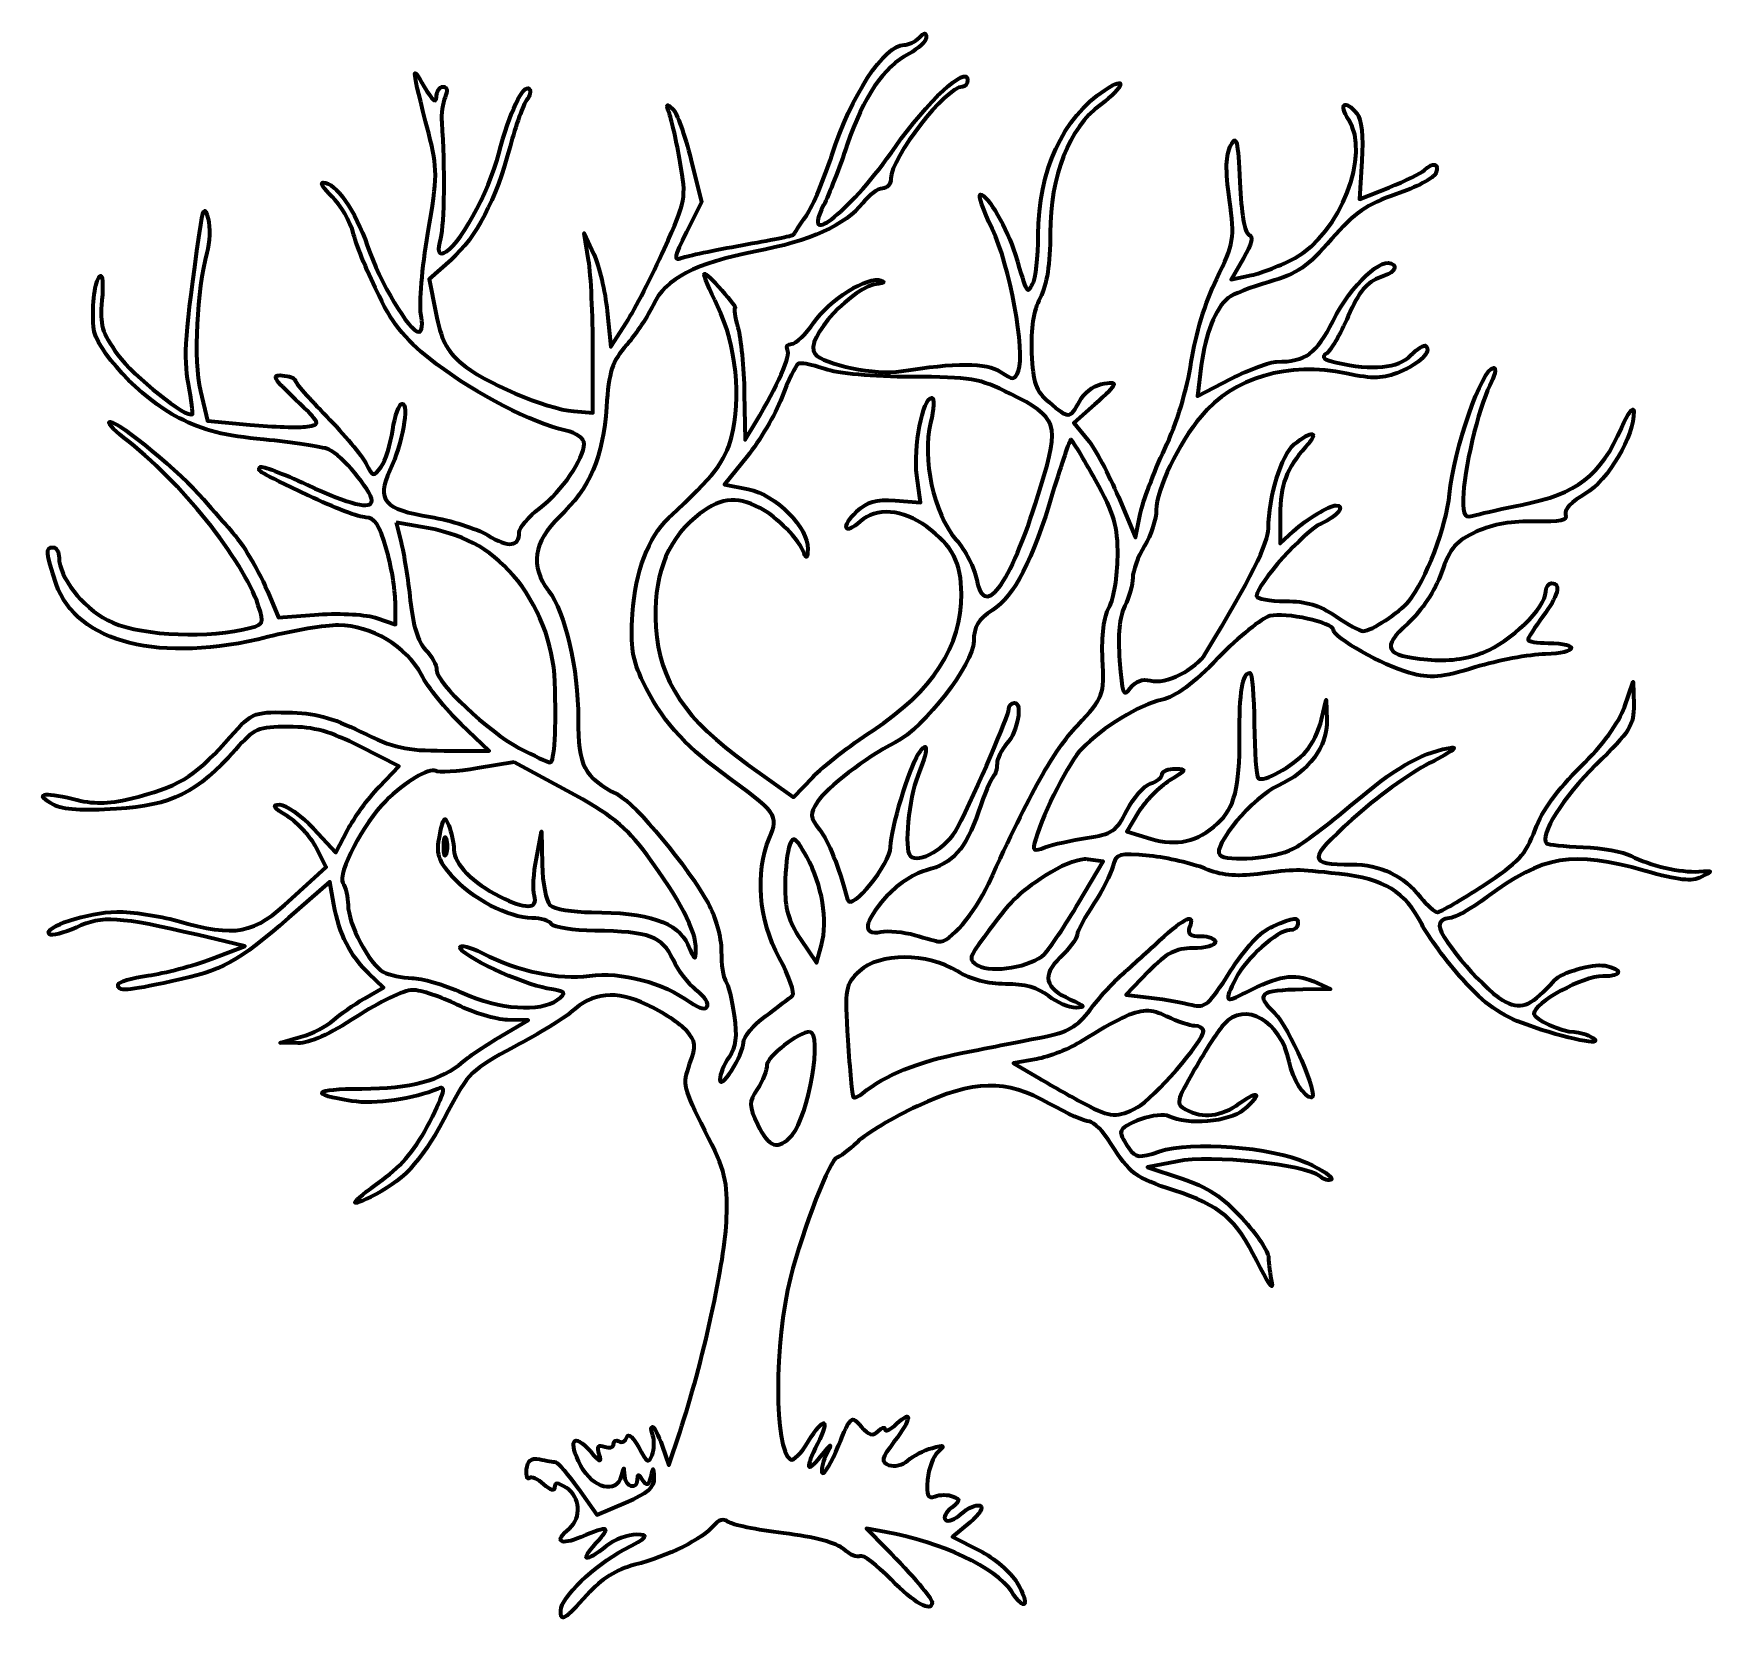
# Model space of a CAD drawing. Header units: centimetres. Extents: x -18.3 to 18.1, y -17.3 to 17.2.
import ezdxf

# ---------------------------------------------------------------- set-up
doc = ezdxf.new("R2010")
doc.units = ezdxf.units.CM
doc.header["$MEASUREMENT"] = 0
doc.layers.add('Layer 1', color=7, linetype='Continuous')

msp = doc.modelspace()

# ---------------------------------------------------------------- linework, layer by layer
at = {"layer": 'Layer 1', "color": 56, "lineweight": 120}
for points, knots in [([(1.0452, 17.16216), (1.02129, 17.16164), (0.98274, 17.13286), (0.92495, 17.07425), (0.92495, 17.07425), (0.84058, 16.98868), (0.69393, 16.91827), (0.59917, 16.91827), (0.59917, 16.91827), (0.16743, 16.91827), (-0.55684, 15.80967), (-0.96823, 14.52046), (-0.96823, 14.52046), (-1.12751, 14.02133), (-1.37607, 13.43692), (-1.51913, 13.22301), (-1.51913, 13.22301), (-1.66219, 13.0091), (-1.78685, 12.82058), (-1.79737, 12.80329), (-1.79737, 12.80329), (-1.80789, 12.786), (-2.30929, 12.68413), (-2.91035, 12.57783), (-2.91035, 12.57783), (-3.51142, 12.47153), (-4.10138, 12.34679), (-4.22187, 12.29991), (-4.22187, 12.29991), (-4.40484, 12.22871), (-4.38696, 12.32117), (-4.117, 12.86143), (-4.117, 12.86143), (-4.117, 12.86143), (-3.79402, 13.50803), (-3.79402, 13.50803), (-3.79402, 13.50803), (-3.79402, 13.50803), (-4.02333, 14.44248), (-4.02333, 14.44248), (-4.02333, 14.44248), (-4.14914, 14.9559), (-4.32636, 15.44586), (-4.41763, 15.53149), (-4.41763, 15.53149), (-4.55097, 15.6566), (-4.56433, 15.63633), (-4.48754, 15.42798), (-4.48754, 15.42798), (-4.43498, 15.28537), (-4.33035, 14.80998), (-4.25404, 14.37158), (-4.25404, 14.37158), (-4.11817, 13.59101), (-4.12442, 13.55193), (-4.598, 12.50126), (-4.598, 12.50126), (-4.86398, 11.91117), (-5.23357, 11.191), (-5.41875, 10.90036), (-5.41875, 10.90036), (-5.41875, 10.90036), (-5.75572, 10.37145), (-5.75572, 10.37145), (-5.75572, 10.37145), (-5.75572, 10.37145), (-5.83542, 11.14992), (-5.83542, 11.14992), (-5.83542, 11.14992), (-5.87947, 11.57775), (-6.00893, 12.13116), (-6.12345, 12.38073), (-6.12345, 12.38073), (-6.12345, 12.38073), (-6.33178, 12.83448), (-6.33178, 12.83448), (-6.33178, 12.83448), (-6.33178, 12.83448), (-6.2381, 12.25169), (-6.2381, 12.25169), (-6.2381, 12.25169), (-6.18632, 11.93082), (-6.14442, 11.05491), (-6.14442, 10.30622), (-6.14442, 10.30622), (-6.14442, 10.30622), (-6.14442, 8.94496), (-6.14442, 8.94496), (-6.14442, 8.94496), (-6.14442, 8.94496), (-6.55969, 8.97757), (-6.55969, 8.97757), (-6.55969, 8.97757), (-7.15753, 9.02489), (-8.5269, 9.60969), (-9.00096, 10.01978), (-9.00096, 10.01978), (-9.31385, 10.29045), (-9.43972, 10.54055), (-9.54906, 11.10737), (-9.54906, 11.10737), (-9.54906, 11.10737), (-9.69028, 11.84189), (-9.69028, 11.84189), (-9.69028, 11.84189), (-9.69028, 11.84189), (-9.21908, 12.26161), (-9.21908, 12.26161), (-9.21908, 12.26161), (-8.66545, 12.75458), (-8.25317, 13.5453), (-7.93972, 14.71472), (-7.93972, 14.71472), (-7.81548, 15.1782), (-7.65455, 15.63205), (-7.58178, 15.72291), (-7.58178, 15.72291), (-7.50901, 15.81376), (-7.4821, 15.92102), (-7.52166, 15.96113), (-7.52166, 15.96113), (-7.65053, 16.09182), (-7.9565, 15.44576), (-8.18162, 14.56725), (-8.18162, 14.56725), (-8.40172, 13.70832), (-9.06459, 12.51095), (-9.37709, 12.40908), (-9.37709, 12.40908), (-9.5, 12.36901), (-9.5183, 12.45087), (-9.4484, 12.72529), (-9.4484, 12.72529), (-9.36581, 13.04952), (-9.35278, 14.27431), (-9.42184, 15.2337), (-9.42184, 15.2337), (-9.43467, 15.41196), (-9.40192, 15.65909), (-9.34773, 15.78388), (-9.34773, 15.78388), (-9.28711, 15.92349), (-9.30259, 16.01076), (-9.38968, 16.01076), (-9.38968, 16.01076), (-9.46751, 16.01076), (-9.53354, 15.90867), (-9.53649, 15.78388), (-9.53649, 15.78388), (-9.53993, 15.6382), (-9.63409, 15.7194), (-9.79935, 16.01076), (-9.79935, 16.01076), (-10.08372, 16.51209), (-10.08089, 16.483), (-9.70287, 14.99407), (-9.70287, 14.99407), (-9.50761, 14.22496), (-9.50858, 14.08444), (-9.72105, 12.82739), (-9.72105, 12.82739), (-9.84602, 12.08797), (-9.91334, 11.30538), (-9.87066, 11.08894), (-9.87066, 11.08894), (-9.82798, 10.8725), (-9.84743, 10.69616), (-9.91261, 10.69616), (-9.91261, 10.69616), (-10.12039, 10.69616), (-10.76377, 11.77057), (-11.03398, 12.56932), (-11.03398, 12.56932), (-11.28727, 13.31808), (-11.72121, 13.93626), (-11.99315, 13.93626), (-11.99315, 13.93626), (-12.06635, 13.93626), (-11.97723, 13.79747), (-11.796, 13.62714), (-11.796, 13.62714), (-11.61477, 13.45681), (-11.405, 13.09138), (-11.3304, 12.81605), (-11.3304, 12.81605), (-11.2558, 12.54073), (-11.00853, 11.93802), (-10.77951, 11.47606), (-10.77951, 11.47606), (-10.44834, 10.80808), (-10.19173, 10.50569), (-9.5309, 10.00136), (-9.5309, 10.00136), (-8.67843, 9.35077), (-7.45744, 8.72048), (-6.74007, 8.56069), (-6.74007, 8.56069), (-6.4978, 8.50673), (-6.33599, 8.39055), (-6.33599, 8.27), (-6.33599, 8.27), (-6.33599, 7.94555), (-6.8157, 7.2495), (-7.29657, 6.87754), (-7.29657, 6.87754), (-7.54156, 6.68803), (-7.74119, 6.45201), (-7.74119, 6.35289), (-7.74119, 6.35289), (-7.74119, 6.03744), (-7.96488, 6.0169), (-8.42212, 6.2905), (-8.42212, 6.2905), (-8.66652, 6.43674), (-9.22797, 6.61545), (-9.66933, 6.68754), (-9.66933, 6.68754), (-10.67241, 6.85136), (-10.84463, 7.0507), (-10.54321, 7.69573), (-10.54321, 7.69573), (-10.27378, 8.27231), (-10.11533, 9.13924), (-10.27895, 9.13924), (-10.27895, 9.13924), (-10.34446, 9.13924), (-10.43567, 8.88471), (-10.48169, 8.57346), (-10.48169, 8.57346), (-10.52771, 8.26222), (-10.64144, 7.90173), (-10.73477, 7.7723), (-10.73477, 7.7723), (-10.89531, 7.54964), (-10.91316, 7.55362), (-11.06615, 7.85171), (-11.06615, 7.85171), (-11.15508, 8.025), (-11.53612, 8.48197), (-11.91346, 8.86557), (-11.91346, 8.86557), (-12.2908, 9.24917), (-12.59998, 9.6), (-12.59998, 9.64688), (-12.59998, 9.64688), (-12.59998, 9.69376), (-12.72649, 9.74284), (-12.88102, 9.75465), (-12.88102, 9.75465), (-13.11665, 9.77265), (-13.06984, 9.68902), (-12.59299, 9.23567), (-12.59299, 9.23567), (-12.04191, 8.71174), (-12.03472, 8.69359), (-12.33991, 8.64579), (-12.33991, 8.64579), (-12.5131, 8.61866), (-13.0693, 8.63593), (-13.57593, 8.68408), (-13.57593, 8.68408), (-13.57593, 8.68408), (-14.49596, 8.77058), (-14.49596, 8.77058), (-14.49596, 8.77058), (-14.49596, 8.77058), (-14.64976, 9.41576), (-14.64976, 9.41576), (-14.64976, 9.41576), (-14.80585, 10.07562), (-14.73295, 11.61986), (-14.50854, 12.41338), (-14.50854, 12.41338), (-14.44634, 12.63335), (-14.43513, 12.96359), (-14.48478, 13.1479), (-14.48478, 13.1479), (-14.56235, 13.43588), (-14.58912, 13.3916), (-14.66934, 12.83453), (-14.66934, 12.83453), (-14.97811, 10.69037), (-15.01754, 10.15641), (-14.90983, 9.57175), (-14.90983, 9.57175), (-14.84636, 9.22723), (-14.8077, 8.93088), (-14.82454, 8.91381), (-14.82454, 8.91381), (-14.93308, 8.80373), (-16.11018, 9.74253), (-16.44087, 10.20276), (-16.44087, 10.20276), (-16.78956, 10.68803), (-16.83351, 10.841), (-16.78343, 11.38394), (-16.78343, 11.38394), (-16.7518, 11.72683), (-16.77256, 11.9606), (-16.82817, 11.90292), (-16.82817, 11.90292), (-16.93987, 11.78708), (-16.99716, 11.33342), (-16.96659, 10.80682), (-16.96659, 10.80682), (-16.93793, 10.31314), (-15.95033, 9.26073), (-15.11116, 8.83015), (-15.11116, 8.83015), (-14.5809, 8.55807), (-14.11555, 8.44068), (-13.2767, 8.36505), (-13.2767, 8.36505), (-12.65853, 8.30932), (-12.0245, 8.21226), (-11.8687, 8.14952), (-11.8687, 8.14952), (-11.59601, 8.03971), (-10.93749, 7.25565), (-10.93749, 7.04066), (-10.93749, 7.04066), (-10.93749, 6.83452), (-11.40082, 6.9483), (-12.3399, 7.38523), (-12.3399, 7.38523), (-12.86517, 7.62963), (-13.32086, 7.80272), (-13.35221, 7.77092), (-13.35221, 7.77092), (-13.4335, 7.68848), (-13.4094, 7.67397), (-12.30775, 7.14984), (-12.30775, 7.14984), (-11.76016, 6.88932), (-11.20135, 6.67623), (-11.06614, 6.67623), (-11.06614, 6.67623), (-10.88051, 6.67623), (-10.77143, 6.51132), (-10.6229, 6.00411), (-10.6229, 6.00411), (-10.51471, 5.63465), (-10.42575, 5.11277), (-10.42575, 4.8442), (-10.42575, 4.8442), (-10.42575, 4.8442), (-10.42575, 4.35641), (-10.42575, 4.35641), (-10.42575, 4.35641), (-10.42575, 4.35641), (-10.82144, 4.49537), (-10.82144, 4.49537), (-10.82144, 4.49537), (-11.03849, 4.5721), (-11.60755, 4.60672), (-12.08682, 4.57194), (-12.08682, 4.57194), (-12.08682, 4.57194), (-12.95791, 4.50955), (-12.95791, 4.50955), (-12.95791, 4.50955), (-12.95791, 4.50955), (-13.15366, 4.97748), (-13.15366, 4.97748), (-13.15366, 4.97748), (-13.38112, 5.52224), (-13.73248, 6.11461), (-14.00517, 6.41248), (-14.00517, 6.41248), (-14.11064, 6.52768), (-14.37, 6.82362), (-14.58123, 7.07042), (-14.58123, 7.07042), (-15.06641, 7.63729), (-16.40973, 8.75122), (-16.60584, 8.74931), (-16.60584, 8.74931), (-16.68729, 8.74852), (-16.55271, 8.59309), (-16.30663, 8.40332), (-16.30663, 8.40332), (-15.08154, 7.45859), (-13.73405, 5.776), (-13.39554, 4.76903), (-13.39554, 4.76903), (-13.25706, 4.35707), (-13.26138, 4.35038), (-13.72692, 4.25005), (-13.72692, 4.25005), (-14.69133, 4.04221), (-16.07623, 4.1367), (-16.66317, 4.44999), (-16.66317, 4.44999), (-17.21629, 4.74523), (-17.71235, 5.38276), (-17.71323, 5.80133), (-17.71323, 5.80133), (-17.71368, 5.92611), (-17.77016, 6.02821), (-17.84047, 6.02821), (-17.84047, 6.02821), (-18.01194, 6.02821), (-18.00261, 5.91647), (-17.77336, 5.23414), (-17.77336, 5.23414), (-17.34466, 3.95817), (-15.49814, 3.49578), (-13.19002, 4.08557), (-13.19002, 4.08557), (-12.63622, 4.22708), (-11.9461, 4.34198), (-11.65618, 4.34081), (-11.65618, 4.34081), (-10.94612, 4.33793), (-10.18102, 3.87983), (-9.86228, 3.26598), (-9.86228, 3.26598), (-9.72164, 2.99513), (-9.33371, 2.51378), (-8.99958, 2.19682), (-8.99958, 2.19682), (-8.99958, 2.19682), (-8.39136, 1.62112), (-8.39136, 1.62112), (-8.39136, 1.62112), (-8.39136, 1.62112), (-9.36731, 1.62112), (-9.36731, 1.62112), (-9.36731, 1.62112), (-10.20168, 1.62112), (-10.46269, 1.68028), (-11.17241, 2.03092), (-11.17241, 2.03092), (-11.80498, 2.34345), (-12.18175, 2.44262), (-12.76357, 2.45064), (-12.76357, 2.45064), (-13.52453, 2.46113), (-13.52899, 2.45914), (-14.11844, 1.79412), (-14.11844, 1.79412), (-14.7772, 1.05089), (-15.16077, 0.82217), (-16.15144, 0.586), (-16.15144, 0.586), (-16.67243, 0.4618), (-16.96254, 0.45937), (-17.41403, 0.57465), (-17.41403, 0.57465), (-18.07208, 0.74269), (-18.26492, 0.68347), (-17.8293, 0.44703), (-17.8293, 0.44703), (-17.63661, 0.34245), (-17.18358, 0.31265), (-16.47163, 0.3577), (-16.47163, 0.3577), (-15.27507, 0.43341), (-14.71552, 0.71215), (-13.89333, 1.64097), (-13.89333, 1.64097), (-13.48121, 2.10654), (-13.40522, 2.13906), (-12.73841, 2.13868), (-12.73841, 2.13868), (-12.18557, 2.13842), (-11.83576, 2.04146), (-11.18779, 1.71045), (-11.18779, 1.71045), (-11.18779, 1.71045), (-10.35026, 1.28363), (-10.35026, 1.28363), (-10.35026, 1.28363), (-10.35026, 1.28363), (-10.77951, 0.83555), (-10.77951, 0.83555), (-10.77951, 0.83555), (-11.01546, 0.58963), (-11.32203, 0.16945), (-11.46044, -0.0989), (-11.46044, -0.0989), (-11.46044, -0.0989), (-11.71212, -0.58669), (-11.71212, -0.58669), (-11.71212, -0.58669), (-11.71212, -0.58669), (-12.2001, -0.06629), (-12.2001, -0.06629), (-12.2001, -0.06629), (-12.46854, 0.21989), (-12.79743, 0.45296), (-12.93136, 0.45269), (-12.93136, 0.45269), (-13.1145, 0.45229), (-13.07417, 0.3892), (-12.76638, 0.19887), (-12.76638, 0.19887), (-12.54128, 0.05968), (-12.25885, -0.24437), (-12.13998, -0.47751), (-12.13998, -0.47751), (-12.13998, -0.47751), (-11.92465, -0.90149), (-11.92465, -0.90149), (-11.92465, -0.90149), (-11.92465, -0.90149), (-12.66571, -1.58496), (-12.66571, -1.58496), (-12.66571, -1.58496), (-13.50776, -2.36103), (-13.87061, -2.43083), (-15.15593, -2.06566), (-15.15593, -2.06566), (-15.54263, -1.95579), (-16.1315, -1.86894), (-16.46466, -1.87139), (-16.46466, -1.87139), (-17.08235, -1.87594), (-18.07476, -2.20527), (-17.92579, -2.35634), (-17.92579, -2.35634), (-17.88056, -2.40221), (-17.61498, -2.33515), (-17.33575, -2.20745), (-17.33575, -2.20745), (-16.7738, -1.95047), (-16.42372, -1.97173), (-14.7085, -2.37335), (-14.7085, -2.37335), (-14.7085, -2.37335), (-13.6864, -2.61299), (-13.6864, -2.61299), (-13.6864, -2.61299), (-13.6864, -2.61299), (-14.41068, -2.8895), (-14.41068, -2.8895), (-14.41068, -2.8895), (-14.80902, -3.04111), (-15.42763, -3.20441), (-15.78512, -3.2525), (-15.78512, -3.2525), (-16.14261, -3.30059), (-16.43529, -3.39032), (-16.43529, -3.45244), (-16.43529, -3.45244), (-16.43529, -3.60395), (-16.26557, -3.59266), (-15.26358, -3.37729), (-15.26358, -3.37729), (-14.16953, -3.14213), (-13.83388, -2.95956), (-12.7426, -2.00468), (-12.7426, -2.00468), (-12.7426, -2.00468), (-11.84634, -1.22053), (-11.84634, -1.22053), (-11.84634, -1.22053), (-11.84634, -1.22053), (-11.75826, -1.71257), (-11.75826, -1.71257), (-11.75826, -1.71257), (-11.64481, -2.34774), (-11.39881, -2.83391), (-11.00043, -3.20854), (-11.00043, -3.20854), (-11.00043, -3.20854), (-10.68164, -3.50915), (-10.68164, -3.50915), (-10.68164, -3.50915), (-10.68164, -3.50915), (-11.09691, -3.75021), (-11.09691, -3.75021), (-11.09691, -3.75021), (-11.32573, -3.88301), (-11.62743, -4.09588), (-11.76805, -4.2224), (-11.76805, -4.2224), (-11.90867, -4.34891), (-12.22527, -4.50905), (-12.47135, -4.57973), (-12.47135, -4.57973), (-12.47135, -4.57973), (-12.91878, -4.70877), (-12.91878, -4.70877), (-12.91878, -4.70877), (-12.91878, -4.70877), (-12.53567, -4.71728), (-12.53567, -4.71728), (-12.53567, -4.71728), (-12.28757, -4.72305), (-11.84065, -4.52145), (-11.26889, -4.14583), (-11.26889, -4.14583), (-10.78279, -3.82649), (-10.23568, -3.56522), (-10.05384, -3.56588), (-10.05384, -3.56588), (-9.872, -3.56652), (-9.43503, -3.71096), (-9.08348, -3.88634), (-9.08348, -3.88634), (-8.73193, -4.06172), (-8.24316, -4.20816), (-7.99707, -4.21106), (-7.99707, -4.21106), (-7.99707, -4.21106), (-7.54964, -4.21673), (-7.54964, -4.21673), (-7.54964, -4.21673), (-7.54964, -4.21673), (-8.1257, -4.55705), (-8.1257, -4.55705), (-8.1257, -4.55705), (-8.44209, -4.74497), (-8.81562, -4.99784), (-8.95624, -5.11857), (-8.95624, -5.11857), (-9.43386, -5.52863), (-10.09059, -5.7042), (-11.14864, -5.7042), (-11.14864, -5.7042), (-12.21521, -5.7042), (-12.31505, -5.82794), (-11.36536, -5.97362), (-11.36536, -5.97362), (-10.87032, -6.04956), (-10.02321, -5.92767), (-9.49735, -5.70562), (-9.49735, -5.70562), (-9.31724, -5.62957), (-9.354, -5.77331), (-9.68052, -6.42029), (-9.68052, -6.42029), (-9.97158, -6.99702), (-10.2668, -7.35848), (-10.70541, -7.67804), (-10.70541, -7.67804), (-11.44418, -8.2163), (-11.4933, -8.32707), (-10.84244, -7.98858), (-10.84244, -7.98858), (-10.19299, -7.65083), (-9.81011, -7.20899), (-9.27784, -6.18207), (-9.27784, -6.18207), (-8.8554, -5.36706), (-8.77036, -5.28448), (-7.85027, -4.7967), (-7.85027, -4.7967), (-7.31226, -4.51148), (-6.75907, -4.17495), (-6.62124, -4.048), (-6.62124, -4.048), (-6.147, -3.61123), (-5.65189, -3.56156), (-4.97275, -3.88351), (-4.97275, -3.88351), (-4.63244, -4.04484), (-4.24785, -4.2974), (-4.11844, -4.44503), (-4.11844, -4.44503), (-3.90986, -4.68299), (-3.90243, -4.76554), (-4.04853, -5.17529), (-4.04853, -5.17529), (-4.20437, -5.61235), (-4.18562, -5.69102), (-3.71716, -6.61454), (-3.71716, -6.61454), (-3.26584, -7.50426), (-3.22519, -7.67367), (-3.24736, -8.51039), (-3.24736, -8.51039), (-3.27095, -9.40102), (-3.77485, -11.70359), (-4.26386, -13.15287), (-4.26386, -13.15287), (-4.26386, -13.15287), (-4.50295, -13.86044), (-4.50295, -13.86044), (-4.50295, -13.86044), (-4.50295, -13.86044), (-4.64557, -13.44498), (-4.64557, -13.44498), (-4.64557, -13.44498), (-4.72414, -13.21639), (-4.81869, -13.02951), (-4.8553, -13.02951), (-4.8553, -13.02951), (-4.89191, -13.02951), (-4.88879, -13.11682), (-4.84831, -13.22378), (-4.84831, -13.22378), (-4.80784, -13.33074), (-4.81419, -13.52014), (-4.86229, -13.64492), (-4.86229, -13.64492), (-4.93639, -13.83716), (-4.97973, -13.81282), (-5.15172, -13.48327), (-5.15172, -13.48327), (-5.26643, -13.26348), (-5.37862, -13.16435), (-5.40899, -13.25639), (-5.40899, -13.25639), (-5.43855, -13.34596), (-5.51527, -13.38745), (-5.57957, -13.34714), (-5.57957, -13.34714), (-5.64387, -13.30684), (-5.69702, -13.33342), (-5.69702, -13.4067), (-5.69702, -13.4067), (-5.69702, -13.47998), (-5.78371, -13.50619), (-5.88997, -13.46484), (-5.88997, -13.46484), (-6.03288, -13.40922), (-6.06369, -13.45225), (-6.00742, -13.63074), (-6.00742, -13.63074), (-5.94743, -13.82106), (-5.98777, -13.80722), (-6.20038, -13.56268), (-6.20038, -13.56268), (-6.57014, -13.13737), (-6.69637, -13.33051), (-6.40592, -13.87747), (-6.40592, -13.87747), (-6.14251, -14.37351), (-5.63312, -14.50182), (-5.52924, -14.09867), (-5.52924, -14.09867), (-5.47356, -13.8826), (-5.46926, -13.8826), (-5.45513, -14.09867), (-5.45513, -14.09867), (-5.4384, -14.35456), (-5.18691, -14.41509), (-5.18388, -14.1639), (-5.18388, -14.1639), (-5.1825, -14.04802), (-5.14859, -14.05299), (-5.06783, -14.18234), (-5.06783, -14.18234), (-4.97709, -14.32767), (-4.9429, -14.31452), (-4.89305, -14.11711), (-4.89305, -14.11711), (-4.83611, -13.89162), (-4.82976, -13.89429), (-4.81615, -14.13838), (-4.81615, -14.13838), (-4.80493, -14.33971), (-4.95415, -14.46909), (-5.42997, -14.67296), (-5.42997, -14.67296), (-5.42997, -14.67296), (-6.05917, -14.94237), (-6.05917, -14.94237), (-6.05917, -14.94237), (-6.05917, -14.94237), (-6.46046, -14.37518), (-6.46046, -14.37518), (-6.46046, -14.37518), (-6.68157, -14.06293), (-6.90287, -13.80336), (-6.95123, -13.79806), (-6.95123, -13.79806), (-6.99959, -13.79276), (-7.15595, -13.76471), (-7.29938, -13.73709), (-7.29938, -13.73709), (-7.48983, -13.70042), (-7.56583, -13.76046), (-7.58042, -13.95688), (-7.58042, -13.95688), (-7.59141, -14.10482), (-7.56495, -14.18934), (-7.5217, -14.14547), (-7.5217, -14.14547), (-7.47844, -14.1016), (-7.33725, -14.16201), (-7.2085, -14.28018), (-7.2085, -14.28018), (-7.06668, -14.41034), (-6.97499, -14.43679), (-6.97499, -14.34541), (-6.97499, -14.34541), (-6.97499, -14.23443), (-6.90725, -14.23618), (-6.71912, -14.35534), (-6.71912, -14.35534), (-6.41738, -14.54645), (-6.38361, -15.00482), (-6.6548, -15.23307), (-6.6548, -15.23307), (-6.99193, -15.51682), (-6.86063, -15.61553), (-6.40312, -15.42167), (-6.40312, -15.42167), (-5.78842, -15.1612), (-5.73409, -15.18424), (-6.08013, -15.5578), (-6.08013, -15.5578), (-6.44024, -15.94654), (-6.3123, -15.98305), (-5.85922, -15.62161), (-5.85922, -15.62161), (-5.68045, -15.479), (-5.38313, -15.36589), (-5.19926, -15.36921), (-5.19926, -15.36921), (-4.90965, -15.37444), (-4.94795, -15.41864), (-5.4803, -15.6996), (-5.4803, -15.6996), (-6.11514, -16.03464), (-6.83698, -16.73105), (-6.84356, -17.01549), (-6.84356, -17.01549), (-6.84948, -17.27164), (-6.74975, -17.21338), (-6.27029, -16.67517), (-6.27029, -16.67517), (-5.95634, -16.32274), (-5.6436, -16.12567), (-5.23002, -16.02006), (-5.23002, -16.02006), (-4.52631, -15.84035), (-3.76308, -15.46143), (-3.52979, -15.17636), (-3.52979, -15.17636), (-3.42235, -15.04507), (-3.31063, -15.01397), (-3.21939, -15.08987), (-3.21939, -15.08987), (-3.14083, -15.15522), (-2.59728, -15.26681), (-2.01273, -15.33801), (-2.01273, -15.33801), (-1.34233, -15.41968), (-0.86203, -15.54821), (-0.71099, -15.68683), (-0.71099, -15.68683), (-0.57929, -15.8077), (-0.42034, -15.87527), (-0.35724, -15.83572), (-0.35724, -15.83572), (-0.29415, -15.79618), (0.00917, -16.02274), (0.3167, -16.34052), (0.3167, -16.34052), (0.81018, -16.85045), (1.20596, -17.07282), (1.20596, -16.83965), (1.20596, -16.83965), (1.20596, -16.7467), (0.80092, -16.26946), (0.20903, -15.66697), (0.20903, -15.66697), (0.20903, -15.66697), (-0.21463, -15.23732), (-0.21463, -15.23732), (-0.21463, -15.23732), (-0.21463, -15.23732), (0.20903, -15.31247), (0.20903, -15.31247), (0.20903, -15.31247), (1.39173, -15.5225), (2.59681, -16.09235), (2.92296, -16.59716), (2.92296, -16.59716), (3.22793, -17.06918), (3.3326, -16.90256), (3.04321, -16.40573), (3.04321, -16.40573), (2.91468, -16.18506), (2.54832, -15.87207), (2.22945, -15.71092), (2.22945, -15.71092), (2.22945, -15.71092), (1.65059, -15.41881), (1.65059, -15.41881), (1.65059, -15.41881), (1.65059, -15.41881), (2.02251, -15.10543), (2.02251, -15.10543), (2.02251, -15.10543), (2.24452, -14.91896), (2.33259, -14.7721), (2.24063, -14.74101), (2.24063, -14.74101), (2.15572, -14.71231), (1.97492, -14.79112), (1.83794, -14.91684), (1.83794, -14.91684), (1.70096, -15.04256), (1.54617, -15.10164), (1.49398, -15.04871), (1.49398, -15.04871), (1.44179, -14.99579), (1.50041, -14.87766), (1.62541, -14.78497), (1.62541, -14.78497), (1.82171, -14.6394), (1.82645, -14.60538), (1.65757, -14.53966), (1.65757, -14.53966), (1.55004, -14.49781), (1.37429, -14.4981), (1.26747, -14.53966), (1.26747, -14.53966), (1.11386, -14.59944), (1.08084, -14.52304), (1.10807, -14.17807), (1.10807, -14.17807), (1.12701, -13.93817), (1.22911, -13.66683), (1.33458, -13.57401), (1.33458, -13.57401), (1.49752, -13.43061), (1.47751, -13.41796), (1.20594, -13.49177), (1.20594, -13.49177), (1.03016, -13.53955), (0.79448, -13.66095), (0.68161, -13.76119), (0.68161, -13.76119), (0.56873, -13.86144), (0.3831, -13.90622), (0.26913, -13.86187), (0.26913, -13.86187), (0.08879, -13.79169), (0.10267, -13.72765), (0.37819, -13.36132), (0.37819, -13.36132), (0.75946, -12.85438), (0.79291, -12.64013), (0.43971, -12.96428), (0.43971, -12.96428), (0.29909, -13.09334), (0.18384, -13.15003), (0.18384, -13.08906), (0.18384, -13.08906), (0.18384, -13.0281), (0.11746, -13.04577), (0.03562, -13.12876), (0.03562, -13.12876), (-0.07755, -13.24353), (-0.16513, -13.21886), (-0.33071, -13.02525), (-0.33071, -13.02525), (-0.54233, -12.77781), (-0.5566, -12.78948), (-0.82288, -13.4393), (-0.82288, -13.4393), (-0.97355, -13.80697), (-1.12947, -14.07417), (-1.16964, -14.03343), (-1.16964, -14.03343), (-1.20981, -13.9927), (-1.17627, -13.82279), (-1.09554, -13.65625), (-1.09554, -13.65625), (-0.95432, -13.36491), (-0.95868, -13.36568), (-1.21019, -13.67752), (-1.21019, -13.67752), (-1.52348, -14.06595), (-1.554, -13.94224), (-1.2773, -13.3996), (-1.2773, -13.3996), (-0.99039, -12.83693), (-1.13934, -12.79724), (-1.47445, -13.34713), (-1.47445, -13.34713), (-1.62909, -13.60089), (-1.80357, -13.77922), (-1.86175, -13.74275), (-1.86175, -13.74275), (-2.22094, -13.51762), (-2.22167, -11.21775), (-1.86314, -9.79366), (-1.86314, -9.79366), (-1.59746, -8.73837), (-0.99681, -7.19591), (-0.85223, -7.19591), (-0.85223, -7.19591), (-0.80797, -7.19591), (-0.61095, -7.04449), (-0.41459, -6.85985), (-0.41459, -6.85985), (-0.21824, -6.67521), (0.36675, -6.32456), (0.88574, -6.08137), (0.88574, -6.08137), (2.11208, -5.50675), (2.7935, -5.49448), (3.75208, -6.03032), (3.75208, -6.03032), (4.13244, -6.24294), (4.52003, -6.41743), (4.61338, -6.41743), (4.61338, -6.41743), (4.70673, -6.41743), (4.91888, -6.63678), (5.08597, -6.90522), (5.08597, -6.90522), (5.48197, -7.54138), (5.60967, -7.63513), (6.44783, -7.90915), (6.44783, -7.90915), (7.45398, -8.23809), (7.79236, -8.5273), (8.24174, -9.43774), (8.24174, -9.43774), (8.46022, -9.88039), (8.60671, -10.0967), (8.56753, -9.91844), (8.56753, -9.91844), (8.52835, -9.74018), (8.49578, -9.48901), (8.49482, -9.36117), (8.49482, -9.36117), (8.49379, -9.23333), (8.23735, -8.85116), (7.92435, -8.5118), (7.92435, -8.5118), (7.49928, -8.05095), (7.16784, -7.83358), (6.61422, -7.65109), (6.61422, -7.65109), (6.61422, -7.65109), (5.87317, -7.40578), (5.87317, -7.40578), (5.87317, -7.40578), (5.87317, -7.40578), (6.51215, -7.27958), (6.51215, -7.27958), (6.51215, -7.27958), (7.24812, -7.13397), (9.29481, -7.34413), (9.59381, -7.59579), (9.59381, -7.59579), (9.69534, -7.68125), (9.81376, -7.71447), (9.85808, -7.66953), (9.85808, -7.66953), (9.9024, -7.62459), (9.66164, -7.46289), (9.32257, -7.31078), (9.32257, -7.31078), (8.54647, -6.96262), (6.82936, -6.83061), (6.12765, -7.06547), (6.12765, -7.06547), (5.69057, -7.21176), (5.61995, -7.20432), (5.46769, -6.99316), (5.46769, -6.99316), (5.37393, -6.86313), (5.29711, -6.71031), (5.29711, -6.65284), (5.29711, -6.65284), (5.29711, -6.46069), (6.11671, -6.18821), (6.34297, -6.30543), (6.34297, -6.30543), (6.72712, -6.50445), (7.6429, -6.42446), (7.94951, -6.16505), (7.94951, -6.16505), (8.36577, -5.81288), (8.3042, -5.70471), (7.86702, -6.02042), (7.86702, -6.02042), (7.46123, -6.31345), (7.07298, -6.35839), (6.70371, -6.15796), (6.70371, -6.15796), (6.47917, -6.03609), (6.4903, -5.9862), (6.89387, -5.28306), (6.89387, -5.28306), (7.12931, -4.87285), (7.41336, -4.4351), (7.52446, -4.31032), (7.52446, -4.31032), (7.98445, -3.79372), (8.75805, -4.23301), (8.94225, -5.11432), (8.94225, -5.11432), (9.02405, -5.50569), (9.26549, -5.89847), (9.42324, -5.89847), (9.42324, -5.89847), (9.60455, -5.89847), (8.93124, -4.35001), (8.62486, -4.06218), (8.62486, -4.06218), (8.19367, -3.6571), (8.29673, -3.57116), (9.23868, -3.55454), (9.23868, -3.55454), (9.23868, -3.55454), (9.83571, -3.54462), (9.83571, -3.54462), (9.83571, -3.54462), (9.83571, -3.54462), (9.45959, -3.37588), (9.45959, -3.37588), (9.45959, -3.37588), (9.05777, -3.19616), (8.69363, -3.25677), (8.00685, -3.61694), (8.00685, -3.61694), (7.54522, -3.85903), (7.52348, -3.82961), (7.78593, -3.31491), (7.78593, -3.31491), (8.0059, -2.88352), (8.69024, -2.26844), (8.95064, -2.26844), (8.95064, -2.26844), (9.05072, -2.26844), (9.13241, -2.21071), (9.13241, -2.1394), (9.13241, -2.1394), (9.13241, -1.97056), (9.0773, -1.9753), (8.58571, -2.18619), (8.58571, -2.18619), (8.31565, -2.30205), (7.99894, -2.63889), (7.66429, -3.16743), (7.66429, -3.16743), (7.20923, -3.88615), (7.11909, -3.96412), (6.83236, -3.88777), (6.83236, -3.88777), (6.65571, -3.84073), (6.26362, -3.77155), (5.95987, -3.73463), (5.95987, -3.73463), (5.95987, -3.73463), (5.40758, -3.66799), (5.40758, -3.66799), (5.40758, -3.66799), (5.40758, -3.66799), (5.89555, -3.1646), (5.89555, -3.1646), (5.89555, -3.1646), (6.28883, -2.75983), (6.47705, -2.66156), (6.86311, -2.6598), (6.86311, -2.6598), (7.12677, -2.65864), (7.3427, -2.59923), (7.3427, -2.52793), (7.3427, -2.52793), (7.3427, -2.45663), (7.20027, -2.3989), (7.0267, -2.3989), (7.0267, -2.3989), (6.79871, -2.3989), (6.73165, -2.34513), (6.78481, -2.20463), (6.78481, -2.20463), (6.90451, -1.88827), (6.70189, -1.97817), (6.13464, -2.49532), (6.13464, -2.49532), (5.84134, -2.76271), (5.46169, -3.10583), (5.29012, -3.25678), (5.29012, -3.25678), (5.11854, -3.40773), (4.82087, -3.73906), (4.62876, -3.99271), (4.62876, -3.99271), (4.34641, -4.36552), (4.14964, -4.47906), (3.60527, -4.58543), (3.60527, -4.58543), (3.23489, -4.6578), (2.45239, -4.811), (1.86589, -4.92716), (1.86589, -4.92716), (0.9094, -5.11662), (0.169, -5.41655), (-0.29854, -5.80206), (-0.29854, -5.80206), (-0.38812, -5.87593), (-0.48027, -5.91371), (-0.50408, -5.88572), (-0.50408, -5.88572), (-0.52789, -5.85774), (-0.58038, -5.30119), (-0.62013, -4.64924), (-0.62013, -4.64924), (-0.68983, -3.506), (-0.681, -3.45221), (-0.37125, -3.15752), (-0.37125, -3.15752), (0.05384, -2.7531), (1.10941, -2.75457), (1.75683, -3.16035), (1.75683, -3.16035), (2.04205, -3.33912), (2.40749, -3.43544), (2.7999, -3.43544), (2.7999, -3.43544), (3.21026, -3.43544), (3.50746, -3.51875), (3.72831, -3.69493), (3.72831, -3.69493), (3.90708, -3.83754), (4.17523, -3.95154), (4.32395, -3.94875), (4.32395, -3.94875), (4.54068, -3.94468), (4.51579, -3.90891), (4.19811, -3.76867), (4.19811, -3.76867), (3.64237, -3.52332), (3.5756, -3.24265), (3.98279, -2.85974), (3.98279, -2.85974), (4.16905, -2.68459), (4.33261, -2.46388), (4.34633, -2.36912), (4.34633, -2.36912), (4.36004, -2.27436), (4.52378, -1.96941), (4.70987, -1.69132), (4.70987, -1.69132), (4.89595, -1.41324), (5.08142, -1.05128), (5.12235, -0.88591), (5.12235, -0.88591), (5.19208, -0.60416), (5.24198, -0.58992), (5.91793, -0.65903), (5.91793, -0.65903), (6.31466, -0.69959), (6.85291, -0.82297), (7.1134, -0.93412), (7.1134, -0.93412), (7.452, -1.0786), (7.7802, -1.11245), (8.26413, -1.05181), (8.26413, -1.05181), (9.12195, -0.94433), (9.04681, -0.94363), (10.02728, -1.04898), (10.02728, -1.04898), (10.99743, -1.15321), (11.46363, -1.43685), (11.81419, -2.13374), (11.81419, -2.13374), (11.94991, -2.40353), (12.34979, -2.94516), (12.70345, -3.33761), (12.70345, -3.33761), (13.19368, -3.88158), (13.52148, -4.11338), (14.08349, -4.31602), (14.08349, -4.31602), (14.94462, -4.62651), (15.82131, -4.80176), (15.52365, -4.60387), (15.52365, -4.60387), (15.41819, -4.53376), (15.23511, -4.47593), (15.11537, -4.47483), (15.11537, -4.47483), (14.84169, -4.47234), (14.24568, -4.20226), (14.24568, -4.08063), (14.24568, -4.08063), (14.24568, -3.83916), (15.31854, -3.256), (15.74037, -3.26812), (15.74037, -3.26812), (16.16453, -3.28032), (16.19396, -3.10605), (15.77952, -3.03699), (15.77952, -3.03699), (15.50258, -2.99084), (14.84355, -3.18341), (14.69171, -3.35462), (14.69171, -3.35462), (14.21411, -3.89316), (13.99966, -3.99045), (13.64165, -3.83248), (13.64165, -3.83248), (13.25554, -3.66211), (12.20009, -2.4503), (12.20009, -2.17769), (12.20009, -2.17769), (12.20009, -2.08496), (12.29341, -2.00895), (12.40703, -2.00895), (12.40703, -2.00895), (12.52065, -2.00895), (12.88918, -1.80518), (13.22499, -1.55519), (13.22499, -1.55519), (14.44996, -0.64327), (15.08256, -0.53712), (16.65201, -0.98374), (16.65201, -0.98374), (17.38308, -1.19178), (17.6683, -1.22298), (17.87545, -1.11561), (17.87545, -1.11561), (18.13558, -0.98079), (18.13308, -0.97698), (17.82512, -0.99792), (17.82512, -0.99792), (17.42747, -1.02496), (16.75476, -0.86977), (16.3542, -0.65902), (16.3542, -0.65902), (16.1872, -0.57115), (15.71785, -0.4857), (15.31113, -0.46901), (15.31113, -0.46901), (14.90441, -0.45232), (14.54845, -0.41588), (14.52114, -0.38819), (14.52114, -0.38819), (14.35392, -0.2186), (14.87731, 0.61429), (15.58938, 1.31197), (15.58938, 1.31197), (16.33386, 2.04141), (16.41779, 2.17536), (16.40874, 2.61793), (16.40874, 2.61793), (16.40874, 2.61793), (16.39895, 3.11139), (16.39895, 3.11139), (16.39895, 3.11139), (16.39895, 3.11139), (16.20879, 2.56547), (16.20879, 2.56547), (16.20879, 2.56547), (16.0893, 2.22334), (15.7355, 1.74356), (15.2594, 1.27652), (15.2594, 1.27652), (14.7541, 0.78083), (14.42386, 0.32408), (14.27087, -0.09183), (14.27087, -0.09183), (14.07328, -0.62901), (13.91657, -0.79744), (13.1523, -1.29712), (13.1523, -1.29712), (12.66365, -1.6166), (12.21556, -1.87802), (12.15537, -1.87849), (12.15537, -1.87849), (12.09519, -1.87902), (11.93121, -1.73346), (11.79184, -1.55377), (11.79184, -1.55377), (11.44089, -1.10131), (10.89945, -0.84336), (10.29995, -0.84336), (10.29995, -0.84336), (9.33895, -0.84336), (9.33862, -0.74981), (10.30273, 0.1308), (10.30273, 0.1308), (10.79758, 0.58279), (11.55644, 1.13338), (11.98898, 1.35452), (11.98898, 1.35452), (12.50888, 1.62032), (12.6466, 1.72936), (12.39306, 1.67782), (12.39306, 1.67782), (11.7518, 1.54748), (11.22998, 1.24201), (10.30133, 0.45126), (10.30133, 0.45126), (9.81327, 0.03568), (9.23789, -0.39621), (9.02336, -0.50871), (9.02336, -0.50871), (8.64718, -0.706), (7.59117, -0.79189), (7.43919, -0.63775), (7.43919, -0.63775), (7.26137, -0.45742), (8.1709, 0.62558), (8.69898, 0.86248), (8.69898, 0.86248), (9.37271, 1.16472), (9.77635, 1.70811), (9.75883, 2.28897), (9.75883, 2.28897), (9.75883, 2.28897), (9.74624, 2.72287), (9.74624, 2.72287), (9.74624, 2.72287), (9.74624, 2.72287), (9.64557, 2.29606), (9.64557, 2.29606), (9.64557, 2.29606), (9.59075, 2.0614), (9.43837, 1.74824), (9.3072, 1.60125), (9.3072, 1.60125), (9.02438, 1.28432), (8.37167, 0.92217), (8.26973, 1.02555), (8.26973, 1.02555), (8.23025, 1.06559), (8.19256, 1.59438), (8.18584, 2.20106), (8.18584, 2.20106), (8.17912, 2.80774), (8.13737, 3.30539), (8.09216, 3.30567), (8.09216, 3.30567), (7.92807, 3.3067), (7.86108, 2.89332), (7.86705, 1.91037), (7.86705, 1.91037), (7.87365, 0.82371), (7.75973, 0.38007), (7.38886, 0.04147), (7.38886, 0.04147), (6.95645, -0.35331), (6.50804, -0.45549), (5.94451, -0.28608), (5.94451, -0.28608), (5.94451, -0.28608), (5.42437, -0.1301), (5.42437, -0.1301), (5.42437, -0.1301), (5.42437, -0.1301), (5.68024, 0.29246), (5.68024, 0.29246), (5.68024, 0.29246), (5.82032, 0.52485), (6.12223, 0.8314), (6.35138, 0.97309), (6.35138, 0.97309), (6.72103, 1.20166), (6.73521, 1.23073), (6.48002, 1.23116), (6.48002, 1.23116), (6.32182, 1.23142), (6.19199, 1.17713), (6.19199, 1.11063), (6.19199, 1.11063), (6.19199, 1.04413), (6.07652, 0.95208), (5.93472, 0.90644), (5.93472, 0.90644), (5.79292, 0.8608), (5.56298, 0.59777), (5.42437, 0.32223), (5.42437, 0.32223), (5.19985, -0.12409), (5.10679, -0.18829), (4.56447, -0.26907), (4.56447, -0.26907), (4.22966, -0.31894), (3.82139, -0.41019), (3.65843, -0.47184), (3.65843, -0.47184), (3.39228, -0.57254), (3.3712, -0.5539), (3.4501, -0.29176), (3.4501, -0.29176), (3.62956, 0.30448), (4.18078, 1.3847), (4.44702, 1.66222), (4.44702, 1.66222), (4.88853, 2.12243), (5.71016, 2.6251), (6.1808, 2.72429), (6.1808, 2.72429), (6.47995, 2.78734), (6.8645, 3.07343), (7.40983, 3.63747), (7.40983, 3.63747), (7.84646, 4.08909), (8.34711, 4.496), (8.52281, 4.54072), (8.52281, 4.54072), (8.85829, 4.62611), (9.89965, 4.39859), (9.90005, 4.24011), (9.90005, 4.24011), (9.9005, 4.07147), (10.97829, 3.46044), (11.54295, 3.3085), (11.54295, 3.3085), (12.0198, 3.18019), (12.22471, 3.19757), (12.97612, 3.42903), (12.97612, 3.42903), (13.45837, 3.57758), (14.14184, 3.70598), (14.49458, 3.71404), (14.49458, 3.71404), (15.20242, 3.73021), (15.26103, 3.95368), (14.5575, 3.95368), (14.5575, 3.95368), (14.31557, 3.95368), (14.11846, 3.98701), (14.11846, 4.02742), (14.11846, 4.02742), (14.11846, 4.06783), (14.26148, 4.29284), (14.43725, 4.52655), (14.43725, 4.52655), (14.77159, 4.97109), (14.8469, 5.25114), (14.63021, 5.25114), (14.63021, 5.25114), (14.5599, 5.25114), (14.50157, 5.1656), (14.50157, 5.06113), (14.50157, 5.06113), (14.50157, 4.72117), (13.73577, 3.97581), (13.15509, 3.75091), (13.15509, 3.75091), (12.77551, 3.6039), (12.37453, 3.55259), (11.94004, 3.59493), (11.94004, 3.59493), (11.00925, 3.68563), (10.92538, 3.84056), (11.51778, 4.38333), (11.51778, 4.38333), (11.8192, 4.6595), (12.10321, 5.08928), (12.24206, 5.48085), (12.24206, 5.48085), (12.43429, 6.023), (12.55439, 6.16352), (13.00408, 6.36851), (13.00408, 6.36851), (13.35504, 6.5285), (13.78843, 6.60433), (14.26807, 6.58972), (14.26807, 6.58972), (14.826, 6.57272), (14.98171, 6.60781), (14.93222, 6.73861), (14.93222, 6.73861), (14.89372, 6.84034), (15.06561, 7.02276), (15.35588, 7.18953), (15.35588, 7.18953), (15.84867, 7.47267), (16.4302, 8.4558), (16.41013, 8.97194), (16.41013, 8.97194), (16.40516, 9.09967), (16.28598, 8.94257), (16.14587, 8.6217), (16.14587, 8.6217), (15.69196, 7.5822), (15.18313, 7.18708), (13.98843, 6.95132), (13.98843, 6.95132), (13.60314, 6.87529), (13.15809, 6.776), (12.99989, 6.73011), (12.99989, 6.73011), (12.74206, 6.65533), (12.71156, 6.69194), (12.71326, 7.08319), (12.71326, 7.08319), (12.71577, 7.65742), (13.04476, 9.05252), (13.29072, 9.53488), (13.29072, 9.53488), (13.398, 9.74526), (13.43544, 9.91774), (13.37461, 9.91774), (13.37461, 9.91774), (13.12405, 9.91774), (12.502, 8.14089), (12.41544, 7.1782), (12.41544, 7.1782), (12.35366, 6.49114), (11.89984, 5.29584), (11.53456, 4.8598), (11.53456, 4.8598), (11.32868, 4.61403), (10.71749, 4.2132), (10.54882, 4.2132), (10.54882, 4.2132), (10.47916, 4.2132), (10.2108, 4.35966), (9.95178, 4.53792), (9.95178, 4.53792), (9.60922, 4.77367), (9.31034, 4.86122), (8.85838, 4.86122), (8.85838, 4.86122), (8.51664, 4.86122), (8.23757, 4.91267), (8.23757, 4.97466), (8.23757, 4.97466), (8.23757, 5.22616), (9.28179, 6.39473), (9.64138, 6.54579), (9.64138, 6.54579), (9.97308, 6.68513), (10.17427, 6.93574), (9.95458, 6.93574), (9.95458, 6.93574), (9.80854, 6.93574), (9.3171, 6.63688), (9.03735, 6.37847), (9.03735, 6.37847), (9.03735, 6.37847), (8.74931, 6.11331), (8.74931, 6.11331), (8.74931, 6.11331), (8.74931, 6.11331), (8.74931, 6.7273), (8.74931, 6.7273), (8.74931, 6.7273), (8.74931, 7.38345), (8.87978, 7.73403), (9.29881, 8.20058), (9.29881, 8.20058), (9.60697, 8.54369), (9.44382, 8.58405), (9.05412, 8.26155), (9.05412, 8.26155), (8.77602, 8.0314), (8.49343, 7.11447), (8.49343, 6.44086), (8.49343, 6.44086), (8.49343, 6.11691), (8.10838, 5.35106), (7.13716, 3.7396), (7.13716, 3.7396), (6.91699, 3.37429), (6.2682, 3.05098), (5.9333, 3.13979), (5.9333, 3.13979), (5.76513, 3.18439), (5.60729, 3.1243), (5.49985, 2.9753), (5.49985, 2.9753), (5.35188, 2.77007), (5.32303, 2.84354), (5.26775, 3.57369), (5.26775, 3.57369), (5.22535, 4.13382), (5.26273, 4.52241), (5.37961, 4.75771), (5.37961, 4.75771), (5.47526, 4.95026), (5.55299, 5.22585), (5.55299, 5.37028), (5.55299, 5.37028), (5.55299, 5.51471), (5.6685, 5.82454), (5.80886, 6.058), (5.80886, 6.058), (5.94922, 6.29146), (6.06307, 6.64511), (6.06333, 6.84356), (6.06333, 6.84356), (6.06382, 7.27112), (6.55102, 8.28698), (7.03229, 8.86702), (7.03229, 8.86702), (7.73167, 9.70995), (8.92249, 10.06136), (10.18387, 9.7958), (10.18387, 9.7958), (10.77046, 9.6723), (10.97932, 9.67857), (11.34299, 9.83267), (11.34299, 9.83267), (11.78523, 10.02006), (12.03043, 10.26423), (11.90507, 10.39136), (11.90507, 10.39136), (11.86873, 10.42821), (11.71877, 10.33572), (11.57229, 10.18717), (11.57229, 10.18717), (11.29786, 9.90885), (10.75782, 9.85718), (9.96295, 10.03261), (9.96295, 10.03261), (9.69626, 10.09147), (9.63037, 10.15005), (9.74623, 10.22404), (9.74623, 10.22404), (9.83786, 10.28256), (10.05226, 10.64816), (10.22162, 11.03654), (10.22162, 11.03654), (10.45969, 11.58247), (10.62, 11.77429), (10.92772, 11.88308), (10.92772, 11.88308), (11.1871, 11.97478), (11.28184, 12.06845), (11.20037, 12.15108), (11.20037, 12.15108), (10.98505, 12.36945), (10.28149, 11.71675), (9.89304, 10.9387), (9.89304, 10.9387), (9.53288, 10.21733), (9.30662, 10.0538), (8.671, 10.04962), (8.671, 10.04962), (8.52272, 10.04865), (8.07593, 9.88153), (7.67827, 9.67811), (7.67827, 9.67811), (7.67827, 9.67811), (6.95539, 9.30802), (6.95539, 9.30802), (6.95539, 9.30802), (6.95539, 9.30802), (7.03928, 9.9688), (7.03928, 9.9688), (7.03928, 9.9688), (7.12694, 10.66574), (7.34167, 11.20649), (7.62234, 11.43499), (7.62234, 11.43499), (7.71487, 11.51032), (8.1179, 11.66731), (8.51859, 11.78381), (8.51859, 11.78381), (9.1238, 11.95977), (9.35104, 12.11592), (9.86087, 12.7055), (9.86087, 12.7055), (10.36143, 13.28434), (10.6207, 13.46414), (11.26328, 13.68249), (11.26328, 13.68249), (11.69661, 13.82974), (12.08273, 14.03446), (12.12178, 14.13766), (12.12178, 14.13766), (12.20169, 14.34884), (12.05866, 14.38845), (11.8743, 14.20572), (11.8743, 14.20572), (11.80751, 14.13952), (11.46253, 13.96934), (11.10808, 13.82854), (11.10808, 13.82854), (11.10808, 13.82854), (10.4649, 13.5733), (10.4649, 13.5733), (10.4649, 13.5733), (10.4649, 13.5733), (10.51663, 14.40424), (10.51663, 14.40424), (10.51663, 14.40424), (10.55068, 14.94652), (10.51377, 15.30168), (10.41037, 15.42802), (10.41037, 15.42802), (10.14688, 15.75001), (10.00668, 15.64471), (10.2328, 15.29473), (10.2328, 15.29473), (10.71755, 14.54444), (10.05347, 12.84146), (9.06389, 12.29711), (9.06389, 12.29711), (8.78553, 12.14399), (8.36037, 11.97685), (8.1201, 11.9256), (8.1201, 11.9256), (8.1201, 11.9256), (7.68386, 11.83201), (7.68386, 11.83201), (7.68386, 11.83201), (7.68386, 11.83201), (7.95232, 12.29285), (7.95232, 12.29285), (7.95232, 12.29285), (8.1341, 12.60531), (8.17215, 12.7706), (8.07117, 12.80474), (8.07117, 12.80474), (7.97906, 12.83588), (7.90402, 13.26915), (7.87402, 13.93913), (7.87402, 13.93913), (7.83289, 14.85772), (7.80213, 14.97889), (7.67547, 14.73887), (7.67547, 14.73887), (7.56753, 14.53433), (7.5595, 14.20769), (7.64751, 13.56194), (7.64751, 13.56194), (7.76471, 12.70205), (7.75394, 12.63616), (7.36787, 11.84334), (7.36787, 11.84334), (7.12922, 11.35326), (6.90852, 10.62488), (6.82257, 10.04675), (6.82257, 10.04675), (6.73581, 9.46314), (6.50536, 8.70957), (6.24651, 8.16083), (6.24651, 8.16083), (6.00931, 7.65801), (5.76889, 7.02146), (5.71239, 6.74568), (5.71239, 6.74568), (5.71239, 6.74568), (5.61032, 6.24371), (5.61032, 6.24371), (5.61032, 6.24371), (5.61032, 6.24371), (5.24119, 7.12286), (5.24119, 7.12286), (5.24119, 7.12286), (5.03845, 7.60663), (4.73873, 8.16534), (4.57424, 8.3636), (4.57424, 8.3636), (4.57424, 8.3636), (4.27502, 8.72377), (4.27502, 8.72377), (4.27502, 8.72377), (4.27502, 8.72377), (4.72245, 9.12222), (4.72245, 9.12222), (4.72245, 9.12222), (5.25202, 9.59376), (5.2669, 9.64111), (4.86507, 9.56321), (4.86507, 9.56321), (4.69764, 9.53075), (4.48721, 9.36326), (4.39667, 9.1917), (4.39667, 9.1917), (4.19511, 8.80976), (4.16838, 8.81013), (3.73951, 9.17327), (3.73951, 9.17327), (3.44626, 9.42157), (3.39068, 9.57884), (3.36199, 10.24243), (3.36199, 10.24243), (3.33874, 10.78044), (3.39467, 11.14798), (3.54516, 11.43495), (3.54516, 11.43495), (3.69559, 11.72183), (3.76328, 12.15648), (3.76328, 12.84443), (3.76328, 12.84443), (3.76328, 14.06907), (4.17571, 15.12116), (4.85249, 15.62226), (4.85249, 15.62226), (5.37331, 16.0079), (5.45124, 16.27188), (4.94617, 15.93989), (4.94617, 15.93989), (4.0373, 15.34247), (3.50914, 14.18996), (3.50601, 12.79764), (3.50601, 12.79764), (3.50498, 12.31901), (3.44981, 11.84053), (3.38436, 11.73557), (3.38436, 11.73557), (3.2524, 11.52395), (3.27908, 11.47909), (3.00544, 12.38075), (3.00544, 12.38075), (2.8405, 12.92428), (2.4039, 13.67679), (2.25321, 13.67679), (2.25321, 13.67679), (2.19385, 13.67679), (2.30852, 13.34235), (2.50768, 12.93235), (2.50768, 12.93235), (2.88288, 12.16), (3.23278, 10.26341), (3.07676, 9.85107), (3.07676, 9.85107), (3.00051, 9.64955), (2.9671, 9.64766), (2.69085, 9.83122), (2.69085, 9.83122), (2.38964, 10.03137), (1.69881, 10.03583), (0.53201, 9.84398), (0.53201, 9.84398), (-0.00899, 9.75503), (-1.14083, 9.98663), (-1.3374, 10.22684), (-1.3374, 10.22684), (-1.58295, 10.52689), (-0.49606, 11.71458), (0.04963, 11.74266), (0.04963, 11.74266), (0.16639, 11.74867), (0.18538, 11.77848), (0.09716, 11.81498), (0.09716, 11.81498), (-0.1675, 11.92448), (-1.03939, 11.37742), (-1.35977, 10.90038), (-1.35977, 10.90038), (-1.5304, 10.64632), (-1.74452, 10.43719), (-1.83656, 10.4367), (-1.83656, 10.4367), (-1.9286, 10.43621), (-1.9694, 10.37936), (-1.92745, 10.3105), (-1.92745, 10.3105), (-1.85348, 10.18914), (-2.14416, 9.52801), (-2.61537, 8.74221), (-2.61537, 8.74221), (-2.61537, 8.74221), (-2.84468, 8.35794), (-2.84468, 8.35794), (-2.84468, 8.35794), (-2.84468, 8.35794), (-2.86425, 9.36471), (-2.86425, 9.36471), (-2.86425, 9.36471), (-2.87472, 9.91833), (-2.93704, 10.56088), (-3.00268, 10.79262), (-3.00268, 10.79262), (-3.06832, 11.02436), (-3.09638, 11.21376), (-3.0656, 11.21376), (-3.0656, 11.21376), (-3.03481, 11.21376), (-3.16425, 11.38974), (-3.35224, 11.60371), (-3.35224, 11.60371), (-3.54023, 11.81767), (-3.70958, 11.97583), (-3.72976, 11.95537), (-3.72976, 11.95537), (-3.74993, 11.93491), (-3.62035, 11.61807), (-3.44173, 11.25205), (-3.44173, 11.25205), (-3.04105, 10.43097), (-2.91562, 9.23934), (-3.14251, 8.4175), (-3.14251, 8.4175), (-3.29554, 7.8632), (-3.48402, 7.62106), (-4.50437, 6.66062), (-4.50437, 6.66062), (-4.94721, 6.24378), (-5.21857, 5.52016), (-5.28457, 4.58469), (-5.28457, 4.58469), (-5.3356, 3.8614), (-5.29608, 3.61325), (-5.05246, 3.1029), (-5.05246, 3.1029), (-4.6792, 2.32094), (-4.18523, 1.75131), (-3.35364, 1.1475), (-3.35364, 1.1475), (-2.13582, 0.26327), (-2.11404, 0.23311), (-2.32036, -0.26765), (-2.32036, -0.26765), (-2.63484, -1.03096), (-2.55325, -2.0345), (-2.10923, -2.86681), (-2.10923, -2.86681), (-1.89392, -3.27041), (-1.76409, -3.64023), (-1.8212, -3.68782), (-1.8212, -3.68782), (-1.87831, -3.73541), (-2.14059, -3.93445), (-2.40425, -4.13023), (-2.40425, -4.13023), (-2.66791, -4.32601), (-2.88477, -4.58478), (-2.88524, -4.70593), (-2.88524, -4.70593), (-2.88573, -4.82708), (-3.00002, -5.10175), (-3.13971, -5.31566), (-3.13971, -5.31566), (-3.28624, -5.54004), (-3.3937, -5.62133), (-3.39418, -5.50709), (-3.39418, -5.50709), (-3.39467, -5.39817), (-3.30535, -5.17816), (-3.19563, -5.0193), (-3.19563, -5.0193), (-3.04646, -4.80331), (-3.01814, -4.57602), (-3.08377, -4.11604), (-3.08377, -4.11604), (-3.13205, -3.77773), (-3.21514, -3.44148), (-3.26833, -3.37018), (-3.26833, -3.37018), (-3.32152, -3.29888), (-3.36436, -3.00738), (-3.36341, -2.72216), (-3.36341, -2.72216), (-3.36238, -2.42222), (-3.48263, -1.98555), (-3.64865, -1.68562), (-3.64865, -1.68562), (-4.09325, -0.88239), (-5.20974, 0.4591), (-5.60755, 0.66824), (-5.60755, 0.66824), (-6.34399, 1.0554), (-6.46326, 1.28388), (-6.46326, 2.30601), (-6.46326, 2.30601), (-6.46326, 3.40708), (-6.74385, 4.62242), (-7.10504, 5.08809), (-7.10504, 5.08809), (-7.51354, 5.61475), (-7.43524, 6.14829), (-6.87154, 6.68616), (-6.87154, 6.68616), (-6.21225, 7.31523), (-5.92541, 7.98448), (-5.85084, 9.06979), (-5.85084, 9.06979), (-5.79772, 9.84302), (-5.73104, 10.04828), (-5.4132, 10.41829), (-5.4132, 10.41829), (-5.20701, 10.65834), (-4.94971, 11.04696), (-4.83993, 11.28042), (-4.83993, 11.28042), (-4.57059, 11.8532), (-3.92793, 12.18974), (-2.62935, 12.43891), (-2.62935, 12.43891), (-1.42992, 12.66906), (-0.67055, 13.01142), (-0.29853, 13.49105), (-0.29853, 13.49105), (-0.16394, 13.66457), (0.02896, 13.80726), (0.12932, 13.80726), (0.12932, 13.80726), (0.22968, 13.80726), (0.31249, 13.90217), (0.31249, 14.01854), (0.31249, 14.01854), (0.31249, 14.47586), (1.50591, 16.01081), (1.86171, 16.01081), (1.86171, 16.01081), (1.92318, 16.01081), (1.97357, 16.0743), (1.97357, 16.15261), (1.97357, 16.15261), (1.97357, 16.50345), (1.07721, 15.67547), (0.41036, 14.70768), (0.41036, 14.70768), (-0.51674, 13.36218), (-1.66148, 12.43161), (-1.14585, 13.44284), (-1.14585, 13.44284), (-1.02981, 13.67041), (-0.79887, 14.26186), (-0.6327, 14.75731), (-0.6327, 14.75731), (-0.28794, 15.78529), (0.15727, 16.4409), (0.70259, 16.72689), (0.70259, 16.72689), (0.90989, 16.8356), (1.07871, 16.9934), (1.07871, 17.07713), (1.07871, 17.07713), (1.07871, 17.13449), (1.06905, 17.16273), (1.04515, 17.16221), (1.04515, 17.16221), (1.04515, 17.16221), (1.0452, 17.16216), (1.0452, 17.16216)], [0, 0, 0, 0, 0.00188324, 0.00188324, 0.00188324, 0.00188324, 0.00376648, 0.00376648, 0.00376648, 0.00376648, 0.00564972, 0.00564972, 0.00564972, 0.00564972, 0.00753296, 0.00753296, 0.00753296, 0.00753296, 0.0094162, 0.0094162, 0.0094162, 0.0094162, 0.01129944, 0.01129944, 0.01129944, 0.01129944, 0.01318267, 0.01318267, 0.01318267, 0.01318267, 0.01506591, 0.01506591, 0.01506591, 0.01506591, 0.01694915, 0.01694915, 0.01694915, 0.01694915, 0.01883239, 0.01883239, 0.01883239, 0.01883239, 0.02071563, 0.02071563, 0.02071563, 0.02071563, 0.02259887, 0.02259887, 0.02259887, 0.02259887, 0.02448211, 0.02448211, 0.02448211, 0.02448211, 0.02636535, 0.02636535, 0.02636535, 0.02636535, 0.02824859, 0.02824859, 0.02824859, 0.02824859, 0.03013183, 0.03013183, 0.03013183, 0.03013183, 0.03201507, 0.03201507, 0.03201507, 0.03201507, 0.03389831, 0.03389831, 0.03389831, 0.03389831, 0.03578154, 0.03578154, 0.03578154, 0.03578154, 0.03766478, 0.03766478, 0.03766478, 0.03766478, 0.03954802, 0.03954802, 0.03954802, 0.03954802, 0.04143126, 0.04143126, 0.04143126, 0.04143126, 0.0433145, 0.0433145, 0.0433145, 0.0433145, 0.04519774, 0.04519774, 0.04519774, 0.04519774, 0.04708098, 0.04708098, 0.04708098, 0.04708098, 0.04896422, 0.04896422, 0.04896422, 0.04896422, 0.05084746, 0.05084746, 0.05084746, 0.05084746, 0.0527307, 0.0527307, 0.0527307, 0.0527307, 0.05461394, 0.05461394, 0.05461394, 0.05461394, 0.05649718, 0.05649718, 0.05649718, 0.05649718, 0.05838041, 0.05838041, 0.05838041, 0.05838041, 0.06026365, 0.06026365, 0.06026365, 0.06026365, 0.06214689, 0.06214689, 0.06214689, 0.06214689, 0.06403013, 0.06403013, 0.06403013, 0.06403013, 0.06591337, 0.06591337, 0.06591337, 0.06591337, 0.06779661, 0.06779661, 0.06779661, 0.06779661, 0.06967985, 0.06967985, 0.06967985, 0.06967985, 0.07156309, 0.07156309, 0.07156309, 0.07156309, 0.07344633, 0.07344633, 0.07344633, 0.07344633, 0.07532957, 0.07532957, 0.07532957, 0.07532957, 0.07721281, 0.07721281, 0.07721281, 0.07721281, 0.07909605, 0.07909605, 0.07909605, 0.07909605, 0.08097928, 0.08097928, 0.08097928, 0.08097928, 0.08286252, 0.08286252, 0.08286252, 0.08286252, 0.08474576, 0.08474576, 0.08474576, 0.08474576, 0.086629, 0.086629, 0.086629, 0.086629, 0.08851224, 0.08851224, 0.08851224, 0.08851224, 0.09039548, 0.09039548, 0.09039548, 0.09039548, 0.09227872, 0.09227872, 0.09227872, 0.09227872, 0.09416196, 0.09416196, 0.09416196, 0.09416196, 0.0960452, 0.0960452, 0.0960452, 0.0960452, 0.09792844, 0.09792844, 0.09792844, 0.09792844, 0.09981168, 0.09981168, 0.09981168, 0.09981168, 0.10169492, 0.10169492, 0.10169492, 0.10169492, 0.10357815, 0.10357815, 0.10357815, 0.10357815, 0.10546139, 0.10546139, 0.10546139, 0.10546139, 0.10734463, 0.10734463, 0.10734463, 0.10734463, 0.10922787, 0.10922787, 0.10922787, 0.10922787, 0.11111111, 0.11111111, 0.11111111, 0.11111111, 0.11299435, 0.11299435, 0.11299435, 0.11299435, 0.11487759, 0.11487759, 0.11487759, 0.11487759, 0.11676083, 0.11676083, 0.11676083, 0.11676083, 0.11864407, 0.11864407, 0.11864407, 0.11864407, 0.12052731, 0.12052731, 0.12052731, 0.12052731, 0.12241055, 0.12241055, 0.12241055, 0.12241055, 0.12429379, 0.12429379, 0.12429379, 0.12429379, 0.12617702, 0.12617702, 0.12617702, 0.12617702, 0.12806026, 0.12806026, 0.12806026, 0.12806026, 0.1299435, 0.1299435, 0.1299435, 0.1299435, 0.13182674, 0.13182674, 0.13182674, 0.13182674, 0.13370998, 0.13370998, 0.13370998, 0.13370998, 0.13559322, 0.13559322, 0.13559322, 0.13559322, 0.13747646, 0.13747646, 0.13747646, 0.13747646, 0.1393597, 0.1393597, 0.1393597, 0.1393597, 0.14124294, 0.14124294, 0.14124294, 0.14124294, 0.14312618, 0.14312618, 0.14312618, 0.14312618, 0.14500942, 0.14500942, 0.14500942, 0.14500942, 0.14689266, 0.14689266, 0.14689266, 0.14689266, 0.14877589, 0.14877589, 0.14877589, 0.14877589, 0.15065913, 0.15065913, 0.15065913, 0.15065913, 0.15254237, 0.15254237, 0.15254237, 0.15254237, 0.15442561, 0.15442561, 0.15442561, 0.15442561, 0.15630885, 0.15630885, 0.15630885, 0.15630885, 0.15819209, 0.15819209, 0.15819209, 0.15819209, 0.16007533, 0.16007533, 0.16007533, 0.16007533, 0.16195857, 0.16195857, 0.16195857, 0.16195857, 0.16384181, 0.16384181, 0.16384181, 0.16384181, 0.16572505, 0.16572505, 0.16572505, 0.16572505, 0.16760829, 0.16760829, 0.16760829, 0.16760829, 0.16949153, 0.16949153, 0.16949153, 0.16949153, 0.17137476, 0.17137476, 0.17137476, 0.17137476, 0.173258, 0.173258, 0.173258, 0.173258, 0.17514124, 0.17514124, 0.17514124, 0.17514124, 0.17702448, 0.17702448, 0.17702448, 0.17702448, 0.17890772, 0.17890772, 0.17890772, 0.17890772, 0.18079096, 0.18079096, 0.18079096, 0.18079096, 0.1826742, 0.1826742, 0.1826742, 0.1826742, 0.18455744, 0.18455744, 0.18455744, 0.18455744, 0.18644068, 0.18644068, 0.18644068, 0.18644068, 0.18832392, 0.18832392, 0.18832392, 0.18832392, 0.19020716, 0.19020716, 0.19020716, 0.19020716, 0.1920904, 0.1920904, 0.1920904, 0.1920904, 0.19397363, 0.19397363, 0.19397363, 0.19397363, 0.19585687, 0.19585687, 0.19585687, 0.19585687, 0.19774011, 0.19774011, 0.19774011, 0.19774011, 0.19962335, 0.19962335, 0.19962335, 0.19962335, 0.20150659, 0.20150659, 0.20150659, 0.20150659, 0.20338983, 0.20338983, 0.20338983, 0.20338983, 0.20527307, 0.20527307, 0.20527307, 0.20527307, 0.20715631, 0.20715631, 0.20715631, 0.20715631, 0.20903955, 0.20903955, 0.20903955, 0.20903955, 0.21092279, 0.21092279, 0.21092279, 0.21092279, 0.21280603, 0.21280603, 0.21280603, 0.21280603, 0.21468927, 0.21468927, 0.21468927, 0.21468927, 0.2165725, 0.2165725, 0.2165725, 0.2165725, 0.21845574, 0.21845574, 0.21845574, 0.21845574, 0.22033898, 0.22033898, 0.22033898, 0.22033898, 0.22222222, 0.22222222, 0.22222222, 0.22222222, 0.22410546, 0.22410546, 0.22410546, 0.22410546, 0.2259887, 0.2259887, 0.2259887, 0.2259887, 0.22787194, 0.22787194, 0.22787194, 0.22787194, 0.22975518, 0.22975518, 0.22975518, 0.22975518, 0.23163842, 0.23163842, 0.23163842, 0.23163842, 0.23352166, 0.23352166, 0.23352166, 0.23352166, 0.2354049, 0.2354049, 0.2354049, 0.2354049, 0.23728814, 0.23728814, 0.23728814, 0.23728814, 0.23917137, 0.23917137, 0.23917137, 0.23917137, 0.24105461, 0.24105461, 0.24105461, 0.24105461, 0.24293785, 0.24293785, 0.24293785, 0.24293785, 0.24482109, 0.24482109, 0.24482109, 0.24482109, 0.24670433, 0.24670433, 0.24670433, 0.24670433, 0.24858757, 0.24858757, 0.24858757, 0.24858757, 0.25047081, 0.25047081, 0.25047081, 0.25047081, 0.25235405, 0.25235405, 0.25235405, 0.25235405, 0.25423729, 0.25423729, 0.25423729, 0.25423729, 0.25612053, 0.25612053, 0.25612053, 0.25612053, 0.25800377, 0.25800377, 0.25800377, 0.25800377, 0.25988701, 0.25988701, 0.25988701, 0.25988701, 0.26177024, 0.26177024, 0.26177024, 0.26177024, 0.26365348, 0.26365348, 0.26365348, 0.26365348, 0.26553672, 0.26553672, 0.26553672, 0.26553672, 0.26741996, 0.26741996, 0.26741996, 0.26741996, 0.2693032, 0.2693032, 0.2693032, 0.2693032, 0.27118644, 0.27118644, 0.27118644, 0.27118644, 0.27306968, 0.27306968, 0.27306968, 0.27306968, 0.27495292, 0.27495292, 0.27495292, 0.27495292, 0.27683616, 0.27683616, 0.27683616, 0.27683616, 0.2787194, 0.2787194, 0.2787194, 0.2787194, 0.28060264, 0.28060264, 0.28060264, 0.28060264, 0.28248588, 0.28248588, 0.28248588, 0.28248588, 0.28436911, 0.28436911, 0.28436911, 0.28436911, 0.28625235, 0.28625235, 0.28625235, 0.28625235, 0.28813559, 0.28813559, 0.28813559, 0.28813559, 0.29001883, 0.29001883, 0.29001883, 0.29001883, 0.29190207, 0.29190207, 0.29190207, 0.29190207, 0.29378531, 0.29378531, 0.29378531, 0.29378531, 0.29566855, 0.29566855, 0.29566855, 0.29566855, 0.29755179, 0.29755179, 0.29755179, 0.29755179, 0.29943503, 0.29943503, 0.29943503, 0.29943503, 0.30131827, 0.30131827, 0.30131827, 0.30131827, 0.30320151, 0.30320151, 0.30320151, 0.30320151, 0.30508475, 0.30508475, 0.30508475, 0.30508475, 0.30696798, 0.30696798, 0.30696798, 0.30696798, 0.30885122, 0.30885122, 0.30885122, 0.30885122, 0.31073446, 0.31073446, 0.31073446, 0.31073446, 0.3126177, 0.3126177, 0.3126177, 0.3126177, 0.31450094, 0.31450094, 0.31450094, 0.31450094, 0.31638418, 0.31638418, 0.31638418, 0.31638418, 0.31826742, 0.31826742, 0.31826742, 0.31826742, 0.32015066, 0.32015066, 0.32015066, 0.32015066, 0.3220339, 0.3220339, 0.3220339, 0.3220339, 0.32391714, 0.32391714, 0.32391714, 0.32391714, 0.32580038, 0.32580038, 0.32580038, 0.32580038, 0.32768362, 0.32768362, 0.32768362, 0.32768362, 0.32956685, 0.32956685, 0.32956685, 0.32956685, 0.33145009, 0.33145009, 0.33145009, 0.33145009, 0.33333333, 0.33333333, 0.33333333, 0.33333333, 0.33521657, 0.33521657, 0.33521657, 0.33521657, 0.33709981, 0.33709981, 0.33709981, 0.33709981, 0.33898305, 0.33898305, 0.33898305, 0.33898305, 0.34086629, 0.34086629, 0.34086629, 0.34086629, 0.34274953, 0.34274953, 0.34274953, 0.34274953, 0.34463277, 0.34463277, 0.34463277, 0.34463277, 0.34651601, 0.34651601, 0.34651601, 0.34651601, 0.34839925, 0.34839925, 0.34839925, 0.34839925, 0.35028249, 0.35028249, 0.35028249, 0.35028249, 0.35216573, 0.35216573, 0.35216573, 0.35216573, 0.35404896, 0.35404896, 0.35404896, 0.35404896, 0.3559322, 0.3559322, 0.3559322, 0.3559322, 0.35781544, 0.35781544, 0.35781544, 0.35781544, 0.35969868, 0.35969868, 0.35969868, 0.35969868, 0.36158192, 0.36158192, 0.36158192, 0.36158192, 0.36346516, 0.36346516, 0.36346516, 0.36346516, 0.3653484, 0.3653484, 0.3653484, 0.3653484, 0.36723164, 0.36723164, 0.36723164, 0.36723164, 0.36911488, 0.36911488, 0.36911488, 0.36911488, 0.37099812, 0.37099812, 0.37099812, 0.37099812, 0.37288136, 0.37288136, 0.37288136, 0.37288136, 0.3747646, 0.3747646, 0.3747646, 0.3747646, 0.37664783, 0.37664783, 0.37664783, 0.37664783, 0.37853107, 0.37853107, 0.37853107, 0.37853107, 0.38041431, 0.38041431, 0.38041431, 0.38041431, 0.38229755, 0.38229755, 0.38229755, 0.38229755, 0.38418079, 0.38418079, 0.38418079, 0.38418079, 0.38606403, 0.38606403, 0.38606403, 0.38606403, 0.38794727, 0.38794727, 0.38794727, 0.38794727, 0.38983051, 0.38983051, 0.38983051, 0.38983051, 0.39171375, 0.39171375, 0.39171375, 0.39171375, 0.39359699, 0.39359699, 0.39359699, 0.39359699, 0.39548023, 0.39548023, 0.39548023, 0.39548023, 0.39736347, 0.39736347, 0.39736347, 0.39736347, 0.3992467, 0.3992467, 0.3992467, 0.3992467, 0.40112994, 0.40112994, 0.40112994, 0.40112994, 0.40301318, 0.40301318, 0.40301318, 0.40301318, 0.40489642, 0.40489642, 0.40489642, 0.40489642, 0.40677966, 0.40677966, 0.40677966, 0.40677966, 0.4086629, 0.4086629, 0.4086629, 0.4086629, 0.41054614, 0.41054614, 0.41054614, 0.41054614, 0.41242938, 0.41242938, 0.41242938, 0.41242938, 0.41431262, 0.41431262, 0.41431262, 0.41431262, 0.41619586, 0.41619586, 0.41619586, 0.41619586, 0.4180791, 0.4180791, 0.4180791, 0.4180791, 0.41996234, 0.41996234, 0.41996234, 0.41996234, 0.42184557, 0.42184557, 0.42184557, 0.42184557, 0.42372881, 0.42372881, 0.42372881, 0.42372881, 0.42561205, 0.42561205, 0.42561205, 0.42561205, 0.42749529, 0.42749529, 0.42749529, 0.42749529, 0.42937853, 0.42937853, 0.42937853, 0.42937853, 0.43126177, 0.43126177, 0.43126177, 0.43126177, 0.43314501, 0.43314501, 0.43314501, 0.43314501, 0.43502825, 0.43502825, 0.43502825, 0.43502825, 0.43691149, 0.43691149, 0.43691149, 0.43691149, 0.43879473, 0.43879473, 0.43879473, 0.43879473, 0.44067797, 0.44067797, 0.44067797, 0.44067797, 0.44256121, 0.44256121, 0.44256121, 0.44256121, 0.44444444, 0.44444444, 0.44444444, 0.44444444, 0.44632768, 0.44632768, 0.44632768, 0.44632768, 0.44821092, 0.44821092, 0.44821092, 0.44821092, 0.45009416, 0.45009416, 0.45009416, 0.45009416, 0.4519774, 0.4519774, 0.4519774, 0.4519774, 0.45386064, 0.45386064, 0.45386064, 0.45386064, 0.45574388, 0.45574388, 0.45574388, 0.45574388, 0.45762712, 0.45762712, 0.45762712, 0.45762712, 0.45951036, 0.45951036, 0.45951036, 0.45951036, 0.4613936, 0.4613936, 0.4613936, 0.4613936, 0.46327684, 0.46327684, 0.46327684, 0.46327684, 0.46516008, 0.46516008, 0.46516008, 0.46516008, 0.46704331, 0.46704331, 0.46704331, 0.46704331, 0.46892655, 0.46892655, 0.46892655, 0.46892655, 0.47080979, 0.47080979, 0.47080979, 0.47080979, 0.47269303, 0.47269303, 0.47269303, 0.47269303, 0.47457627, 0.47457627, 0.47457627, 0.47457627, 0.47645951, 0.47645951, 0.47645951, 0.47645951, 0.47834275, 0.47834275, 0.47834275, 0.47834275, 0.48022599, 0.48022599, 0.48022599, 0.48022599, 0.48210923, 0.48210923, 0.48210923, 0.48210923, 0.48399247, 0.48399247, 0.48399247, 0.48399247, 0.48587571, 0.48587571, 0.48587571, 0.48587571, 0.48775895, 0.48775895, 0.48775895, 0.48775895, 0.48964218, 0.48964218, 0.48964218, 0.48964218, 0.49152542, 0.49152542, 0.49152542, 0.49152542, 0.49340866, 0.49340866, 0.49340866, 0.49340866, 0.4952919, 0.4952919, 0.4952919, 0.4952919, 0.49717514, 0.49717514, 0.49717514, 0.49717514, 0.49905838, 0.49905838, 0.49905838, 0.49905838, 0.50094162, 0.50094162, 0.50094162, 0.50094162, 0.50282486, 0.50282486, 0.50282486, 0.50282486, 0.5047081, 0.5047081, 0.5047081, 0.5047081, 0.50659134, 0.50659134, 0.50659134, 0.50659134, 0.50847458, 0.50847458, 0.50847458, 0.50847458, 0.51035782, 0.51035782, 0.51035782, 0.51035782, 0.51224105, 0.51224105, 0.51224105, 0.51224105, 0.51412429, 0.51412429, 0.51412429, 0.51412429, 0.51600753, 0.51600753, 0.51600753, 0.51600753, 0.51789077, 0.51789077, 0.51789077, 0.51789077, 0.51977401, 0.51977401, 0.51977401, 0.51977401, 0.52165725, 0.52165725, 0.52165725, 0.52165725, 0.52354049, 0.52354049, 0.52354049, 0.52354049, 0.52542373, 0.52542373, 0.52542373, 0.52542373, 0.52730697, 0.52730697, 0.52730697, 0.52730697, 0.52919021, 0.52919021, 0.52919021, 0.52919021, 0.53107345, 0.53107345, 0.53107345, 0.53107345, 0.53295669, 0.53295669, 0.53295669, 0.53295669, 0.53483992, 0.53483992, 0.53483992, 0.53483992, 0.53672316, 0.53672316, 0.53672316, 0.53672316, 0.5386064, 0.5386064, 0.5386064, 0.5386064, 0.54048964, 0.54048964, 0.54048964, 0.54048964, 0.54237288, 0.54237288, 0.54237288, 0.54237288, 0.54425612, 0.54425612, 0.54425612, 0.54425612, 0.54613936, 0.54613936, 0.54613936, 0.54613936, 0.5480226, 0.5480226, 0.5480226, 0.5480226, 0.54990584, 0.54990584, 0.54990584, 0.54990584, 0.55178908, 0.55178908, 0.55178908, 0.55178908, 0.55367232, 0.55367232, 0.55367232, 0.55367232, 0.55555556, 0.55555556, 0.55555556, 0.55555556, 0.55743879, 0.55743879, 0.55743879, 0.55743879, 0.55932203, 0.55932203, 0.55932203, 0.55932203, 0.56120527, 0.56120527, 0.56120527, 0.56120527, 0.56308851, 0.56308851, 0.56308851, 0.56308851, 0.56497175, 0.56497175, 0.56497175, 0.56497175, 0.56685499, 0.56685499, 0.56685499, 0.56685499, 0.56873823, 0.56873823, 0.56873823, 0.56873823, 0.57062147, 0.57062147, 0.57062147, 0.57062147, 0.57250471, 0.57250471, 0.57250471, 0.57250471, 0.57438795, 0.57438795, 0.57438795, 0.57438795, 0.57627119, 0.57627119, 0.57627119, 0.57627119, 0.57815443, 0.57815443, 0.57815443, 0.57815443, 0.58003766, 0.58003766, 0.58003766, 0.58003766, 0.5819209, 0.5819209, 0.5819209, 0.5819209, 0.58380414, 0.58380414, 0.58380414, 0.58380414, 0.58568738, 0.58568738, 0.58568738, 0.58568738, 0.58757062, 0.58757062, 0.58757062, 0.58757062, 0.58945386, 0.58945386, 0.58945386, 0.58945386, 0.5913371, 0.5913371, 0.5913371, 0.5913371, 0.59322034, 0.59322034, 0.59322034, 0.59322034, 0.59510358, 0.59510358, 0.59510358, 0.59510358, 0.59698682, 0.59698682, 0.59698682, 0.59698682, 0.59887006, 0.59887006, 0.59887006, 0.59887006, 0.6007533, 0.6007533, 0.6007533, 0.6007533, 0.60263653, 0.60263653, 0.60263653, 0.60263653, 0.60451977, 0.60451977, 0.60451977, 0.60451977, 0.60640301, 0.60640301, 0.60640301, 0.60640301, 0.60828625, 0.60828625, 0.60828625, 0.60828625, 0.61016949, 0.61016949, 0.61016949, 0.61016949, 0.61205273, 0.61205273, 0.61205273, 0.61205273, 0.61393597, 0.61393597, 0.61393597, 0.61393597, 0.61581921, 0.61581921, 0.61581921, 0.61581921, 0.61770245, 0.61770245, 0.61770245, 0.61770245, 0.61958569, 0.61958569, 0.61958569, 0.61958569, 0.62146893, 0.62146893, 0.62146893, 0.62146893, 0.62335217, 0.62335217, 0.62335217, 0.62335217, 0.6252354, 0.6252354, 0.6252354, 0.6252354, 0.62711864, 0.62711864, 0.62711864, 0.62711864, 0.62900188, 0.62900188, 0.62900188, 0.62900188, 0.63088512, 0.63088512, 0.63088512, 0.63088512, 0.63276836, 0.63276836, 0.63276836, 0.63276836, 0.6346516, 0.6346516, 0.6346516, 0.6346516, 0.63653484, 0.63653484, 0.63653484, 0.63653484, 0.63841808, 0.63841808, 0.63841808, 0.63841808, 0.64030132, 0.64030132, 0.64030132, 0.64030132, 0.64218456, 0.64218456, 0.64218456, 0.64218456, 0.6440678, 0.6440678, 0.6440678, 0.6440678, 0.64595104, 0.64595104, 0.64595104, 0.64595104, 0.64783427, 0.64783427, 0.64783427, 0.64783427, 0.64971751, 0.64971751, 0.64971751, 0.64971751, 0.65160075, 0.65160075, 0.65160075, 0.65160075, 0.65348399, 0.65348399, 0.65348399, 0.65348399, 0.65536723, 0.65536723, 0.65536723, 0.65536723, 0.65725047, 0.65725047, 0.65725047, 0.65725047, 0.65913371, 0.65913371, 0.65913371, 0.65913371, 0.66101695, 0.66101695, 0.66101695, 0.66101695, 0.66290019, 0.66290019, 0.66290019, 0.66290019, 0.66478343, 0.66478343, 0.66478343, 0.66478343, 0.66666667, 0.66666667, 0.66666667, 0.66666667, 0.66854991, 0.66854991, 0.66854991, 0.66854991, 0.67043315, 0.67043315, 0.67043315, 0.67043315, 0.67231638, 0.67231638, 0.67231638, 0.67231638, 0.67419962, 0.67419962, 0.67419962, 0.67419962, 0.67608286, 0.67608286, 0.67608286, 0.67608286, 0.6779661, 0.6779661, 0.6779661, 0.6779661, 0.67984934, 0.67984934, 0.67984934, 0.67984934, 0.68173258, 0.68173258, 0.68173258, 0.68173258, 0.68361582, 0.68361582, 0.68361582, 0.68361582, 0.68549906, 0.68549906, 0.68549906, 0.68549906, 0.6873823, 0.6873823, 0.6873823, 0.6873823, 0.68926554, 0.68926554, 0.68926554, 0.68926554, 0.69114878, 0.69114878, 0.69114878, 0.69114878, 0.69303202, 0.69303202, 0.69303202, 0.69303202, 0.69491525, 0.69491525, 0.69491525, 0.69491525, 0.69679849, 0.69679849, 0.69679849, 0.69679849, 0.69868173, 0.69868173, 0.69868173, 0.69868173, 0.70056497, 0.70056497, 0.70056497, 0.70056497, 0.70244821, 0.70244821, 0.70244821, 0.70244821, 0.70433145, 0.70433145, 0.70433145, 0.70433145, 0.70621469, 0.70621469, 0.70621469, 0.70621469, 0.70809793, 0.70809793, 0.70809793, 0.70809793, 0.70998117, 0.70998117, 0.70998117, 0.70998117, 0.71186441, 0.71186441, 0.71186441, 0.71186441, 0.71374765, 0.71374765, 0.71374765, 0.71374765, 0.71563089, 0.71563089, 0.71563089, 0.71563089, 0.71751412, 0.71751412, 0.71751412, 0.71751412, 0.71939736, 0.71939736, 0.71939736, 0.71939736, 0.7212806, 0.7212806, 0.7212806, 0.7212806, 0.72316384, 0.72316384, 0.72316384, 0.72316384, 0.72504708, 0.72504708, 0.72504708, 0.72504708, 0.72693032, 0.72693032, 0.72693032, 0.72693032, 0.72881356, 0.72881356, 0.72881356, 0.72881356, 0.7306968, 0.7306968, 0.7306968, 0.7306968, 0.73258004, 0.73258004, 0.73258004, 0.73258004, 0.73446328, 0.73446328, 0.73446328, 0.73446328, 0.73634652, 0.73634652, 0.73634652, 0.73634652, 0.73822976, 0.73822976, 0.73822976, 0.73822976, 0.74011299, 0.74011299, 0.74011299, 0.74011299, 0.74199623, 0.74199623, 0.74199623, 0.74199623, 0.74387947, 0.74387947, 0.74387947, 0.74387947, 0.74576271, 0.74576271, 0.74576271, 0.74576271, 0.74764595, 0.74764595, 0.74764595, 0.74764595, 0.74952919, 0.74952919, 0.74952919, 0.74952919, 0.75141243, 0.75141243, 0.75141243, 0.75141243, 0.75329567, 0.75329567, 0.75329567, 0.75329567, 0.75517891, 0.75517891, 0.75517891, 0.75517891, 0.75706215, 0.75706215, 0.75706215, 0.75706215, 0.75894539, 0.75894539, 0.75894539, 0.75894539, 0.76082863, 0.76082863, 0.76082863, 0.76082863, 0.76271186, 0.76271186, 0.76271186, 0.76271186, 0.7645951, 0.7645951, 0.7645951, 0.7645951, 0.76647834, 0.76647834, 0.76647834, 0.76647834, 0.76836158, 0.76836158, 0.76836158, 0.76836158, 0.77024482, 0.77024482, 0.77024482, 0.77024482, 0.77212806, 0.77212806, 0.77212806, 0.77212806, 0.7740113, 0.7740113, 0.7740113, 0.7740113, 0.77589454, 0.77589454, 0.77589454, 0.77589454, 0.77777778, 0.77777778, 0.77777778, 0.77777778, 0.77966102, 0.77966102, 0.77966102, 0.77966102, 0.78154426, 0.78154426, 0.78154426, 0.78154426, 0.7834275, 0.7834275, 0.7834275, 0.7834275, 0.78531073, 0.78531073, 0.78531073, 0.78531073, 0.78719397, 0.78719397, 0.78719397, 0.78719397, 0.78907721, 0.78907721, 0.78907721, 0.78907721, 0.79096045, 0.79096045, 0.79096045, 0.79096045, 0.79284369, 0.79284369, 0.79284369, 0.79284369, 0.79472693, 0.79472693, 0.79472693, 0.79472693, 0.79661017, 0.79661017, 0.79661017, 0.79661017, 0.79849341, 0.79849341, 0.79849341, 0.79849341, 0.80037665, 0.80037665, 0.80037665, 0.80037665, 0.80225989, 0.80225989, 0.80225989, 0.80225989, 0.80414313, 0.80414313, 0.80414313, 0.80414313, 0.80602637, 0.80602637, 0.80602637, 0.80602637, 0.8079096, 0.8079096, 0.8079096, 0.8079096, 0.80979284, 0.80979284, 0.80979284, 0.80979284, 0.81167608, 0.81167608, 0.81167608, 0.81167608, 0.81355932, 0.81355932, 0.81355932, 0.81355932, 0.81544256, 0.81544256, 0.81544256, 0.81544256, 0.8173258, 0.8173258, 0.8173258, 0.8173258, 0.81920904, 0.81920904, 0.81920904, 0.81920904, 0.82109228, 0.82109228, 0.82109228, 0.82109228, 0.82297552, 0.82297552, 0.82297552, 0.82297552, 0.82485876, 0.82485876, 0.82485876, 0.82485876, 0.826742, 0.826742, 0.826742, 0.826742, 0.82862524, 0.82862524, 0.82862524, 0.82862524, 0.83050847, 0.83050847, 0.83050847, 0.83050847, 0.83239171, 0.83239171, 0.83239171, 0.83239171, 0.83427495, 0.83427495, 0.83427495, 0.83427495, 0.83615819, 0.83615819, 0.83615819, 0.83615819, 0.83804143, 0.83804143, 0.83804143, 0.83804143, 0.83992467, 0.83992467, 0.83992467, 0.83992467, 0.84180791, 0.84180791, 0.84180791, 0.84180791, 0.84369115, 0.84369115, 0.84369115, 0.84369115, 0.84557439, 0.84557439, 0.84557439, 0.84557439, 0.84745763, 0.84745763, 0.84745763, 0.84745763, 0.84934087, 0.84934087, 0.84934087, 0.84934087, 0.85122411, 0.85122411, 0.85122411, 0.85122411, 0.85310734, 0.85310734, 0.85310734, 0.85310734, 0.85499058, 0.85499058, 0.85499058, 0.85499058, 0.85687382, 0.85687382, 0.85687382, 0.85687382, 0.85875706, 0.85875706, 0.85875706, 0.85875706, 0.8606403, 0.8606403, 0.8606403, 0.8606403, 0.86252354, 0.86252354, 0.86252354, 0.86252354, 0.86440678, 0.86440678, 0.86440678, 0.86440678, 0.86629002, 0.86629002, 0.86629002, 0.86629002, 0.86817326, 0.86817326, 0.86817326, 0.86817326, 0.8700565, 0.8700565, 0.8700565, 0.8700565, 0.87193974, 0.87193974, 0.87193974, 0.87193974, 0.87382298, 0.87382298, 0.87382298, 0.87382298, 0.87570621, 0.87570621, 0.87570621, 0.87570621, 0.87758945, 0.87758945, 0.87758945, 0.87758945, 0.87947269, 0.87947269, 0.87947269, 0.87947269, 0.88135593, 0.88135593, 0.88135593, 0.88135593, 0.88323917, 0.88323917, 0.88323917, 0.88323917, 0.88512241, 0.88512241, 0.88512241, 0.88512241, 0.88700565, 0.88700565, 0.88700565, 0.88700565, 0.88888889, 0.88888889, 0.88888889, 0.88888889, 0.89077213, 0.89077213, 0.89077213, 0.89077213, 0.89265537, 0.89265537, 0.89265537, 0.89265537, 0.89453861, 0.89453861, 0.89453861, 0.89453861, 0.89642185, 0.89642185, 0.89642185, 0.89642185, 0.89830508, 0.89830508, 0.89830508, 0.89830508, 0.90018832, 0.90018832, 0.90018832, 0.90018832, 0.90207156, 0.90207156, 0.90207156, 0.90207156, 0.9039548, 0.9039548, 0.9039548, 0.9039548, 0.90583804, 0.90583804, 0.90583804, 0.90583804, 0.90772128, 0.90772128, 0.90772128, 0.90772128, 0.90960452, 0.90960452, 0.90960452, 0.90960452, 0.91148776, 0.91148776, 0.91148776, 0.91148776, 0.913371, 0.913371, 0.913371, 0.913371, 0.91525424, 0.91525424, 0.91525424, 0.91525424, 0.91713748, 0.91713748, 0.91713748, 0.91713748, 0.91902072, 0.91902072, 0.91902072, 0.91902072, 0.92090395, 0.92090395, 0.92090395, 0.92090395, 0.92278719, 0.92278719, 0.92278719, 0.92278719, 0.92467043, 0.92467043, 0.92467043, 0.92467043, 0.92655367, 0.92655367, 0.92655367, 0.92655367, 0.92843691, 0.92843691, 0.92843691, 0.92843691, 0.93032015, 0.93032015, 0.93032015, 0.93032015, 0.93220339, 0.93220339, 0.93220339, 0.93220339, 0.93408663, 0.93408663, 0.93408663, 0.93408663, 0.93596987, 0.93596987, 0.93596987, 0.93596987, 0.93785311, 0.93785311, 0.93785311, 0.93785311, 0.93973635, 0.93973635, 0.93973635, 0.93973635, 0.94161959, 0.94161959, 0.94161959, 0.94161959, 0.94350282, 0.94350282, 0.94350282, 0.94350282, 0.94538606, 0.94538606, 0.94538606, 0.94538606, 0.9472693, 0.9472693, 0.9472693, 0.9472693, 0.94915254, 0.94915254, 0.94915254, 0.94915254, 0.95103578, 0.95103578, 0.95103578, 0.95103578, 0.95291902, 0.95291902, 0.95291902, 0.95291902, 0.95480226, 0.95480226, 0.95480226, 0.95480226, 0.9566855, 0.9566855, 0.9566855, 0.9566855, 0.95856874, 0.95856874, 0.95856874, 0.95856874, 0.96045198, 0.96045198, 0.96045198, 0.96045198, 0.96233522, 0.96233522, 0.96233522, 0.96233522, 0.96421846, 0.96421846, 0.96421846, 0.96421846, 0.96610169, 0.96610169, 0.96610169, 0.96610169, 0.96798493, 0.96798493, 0.96798493, 0.96798493, 0.96986817, 0.96986817, 0.96986817, 0.96986817, 0.97175141, 0.97175141, 0.97175141, 0.97175141, 0.97363465, 0.97363465, 0.97363465, 0.97363465, 0.97551789, 0.97551789, 0.97551789, 0.97551789, 0.97740113, 0.97740113, 0.97740113, 0.97740113, 0.97928437, 0.97928437, 0.97928437, 0.97928437, 0.98116761, 0.98116761, 0.98116761, 0.98116761, 0.98305085, 0.98305085, 0.98305085, 0.98305085, 0.98493409, 0.98493409, 0.98493409, 0.98493409, 0.98681733, 0.98681733, 0.98681733, 0.98681733, 0.98870056, 0.98870056, 0.98870056, 0.98870056, 0.9905838, 0.9905838, 0.9905838, 0.9905838, 0.99246704, 0.99246704, 0.99246704, 0.99246704, 0.99435028, 0.99435028, 0.99435028, 0.99435028, 0.99623352, 0.99623352, 0.99623352, 0.99623352, 1, 1, 1, 1]), ([(-1.62259, 10.01411), (-1.51467, 10.01041), (-1.32015, 9.96524), (-1.12343, 9.895), (-1.12343, 9.895), (-0.84151, 9.79434), (-0.07272, 9.72402), (0.75857, 9.72342), (0.75857, 9.72342), (2.04196, 9.72251), (2.22911, 9.69058), (2.90063, 9.35616), (2.90063, 9.35616), (3.93078, 8.84315), (3.97412, 8.71496), (3.56478, 7.35397), (3.56478, 7.35397), (2.94372, 5.28903), (2.34139, 4.41146), (2.17216, 5.32625), (2.17216, 5.32625), (2.12663, 5.57241), (1.92355, 5.96543), (1.72194, 6.19831), (1.72194, 6.19831), (1.24087, 6.75396), (0.97968, 7.95926), (1.17244, 8.72941), (1.17244, 8.72941), (1.24687, 9.02678), (1.25773, 9.26966), (1.19761, 9.26966), (1.19761, 9.26966), (1.0027, 9.26966), (0.79566, 8.19016), (0.87462, 7.58651), (0.87462, 7.58651), (0.87462, 7.58651), (0.95152, 6.99805), (0.95152, 6.99805), (0.95152, 6.99805), (0.95152, 6.99805), (0.40762, 7.04201), (0.40762, 7.04201), (0.40762, 7.04201), (-0.01249, 7.07507), (-0.20249, 7.0201), (-0.43131, 6.80237), (-0.43131, 6.80237), (-0.77648, 6.47393), (-0.69871, 6.27125), (-0.35022, 6.59109), (-0.35022, 6.59109), (-0.01144, 6.90201), (0.57935, 6.85587), (1.08295, 6.47907), (1.08295, 6.47907), (1.65217, 6.05318), (1.83523, 5.70049), (1.84078, 5.01997), (1.84078, 5.01997), (1.85001, 3.88853), (1.21353, 2.9084), (-0.08736, 2.05497), (-0.08736, 2.05497), (-0.57012, 1.73825), (-1.15339, 1.28516), (-1.3821, 1.0482), (-1.3821, 1.0482), (-1.3821, 1.0482), (-1.79737, 0.61713), (-1.79737, 0.61713), (-1.79737, 0.61713), (-1.79737, 0.61713), (-2.79989, 1.33179), (-2.79989, 1.33179), (-2.79989, 1.33179), (-4.146, 2.29258), (-4.70668, 3.13295), (-4.77976, 4.29679), (-4.77976, 4.29679), (-4.84651, 5.35998), (-4.5664, 6.14504), (-3.93104, 6.67617), (-3.93104, 6.67617), (-3.41759, 7.10538), (-3.04895, 7.15922), (-2.52584, 6.8832), (-2.52584, 6.8832), (-2.14529, 6.6824), (-1.67704, 6.20146), (-1.56806, 5.89912), (-1.56806, 5.89912), (-1.52166, 5.77039), (-1.49504, 5.80118), (-1.48836, 5.99129), (-1.48836, 5.99129), (-1.47211, 6.45372), (-2.18283, 7.16778), (-2.77891, 7.28733), (-2.77891, 7.28733), (-2.77891, 7.28733), (-3.29625, 7.39084), (-3.29625, 7.39084), (-3.29625, 7.39084), (-3.29625, 7.39084), (-2.80268, 7.99774), (-2.80268, 7.99774), (-2.80268, 7.99774), (-2.53077, 8.33144), (-2.19355, 8.90471), (-2.05324, 9.27251), (-2.05324, 9.27251), (-1.91294, 9.64031), (-1.7536, 9.97007), (-1.69949, 10.00419), (-1.69949, 10.00419), (-1.68596, 10.01272), (-1.65856, 10.01535), (-1.62259, 10.01412), (-1.62259, 10.01412), (-1.62259, 10.01412), (-1.62259, 10.01411), (-1.62259, 10.01411)], [0, 0, 0, 0, 0.03125, 0.03125, 0.03125, 0.03125, 0.0625, 0.0625, 0.0625, 0.0625, 0.09375, 0.09375, 0.09375, 0.09375, 0.125, 0.125, 0.125, 0.125, 0.15625, 0.15625, 0.15625, 0.15625, 0.1875, 0.1875, 0.1875, 0.1875, 0.21875, 0.21875, 0.21875, 0.21875, 0.25, 0.25, 0.25, 0.25, 0.28125, 0.28125, 0.28125, 0.28125, 0.3125, 0.3125, 0.3125, 0.3125, 0.34375, 0.34375, 0.34375, 0.34375, 0.375, 0.375, 0.375, 0.375, 0.40625, 0.40625, 0.40625, 0.40625, 0.4375, 0.4375, 0.4375, 0.4375, 0.46875, 0.46875, 0.46875, 0.46875, 0.5, 0.5, 0.5, 0.5, 0.53125, 0.53125, 0.53125, 0.53125, 0.5625, 0.5625, 0.5625, 0.5625, 0.59375, 0.59375, 0.59375, 0.59375, 0.625, 0.625, 0.625, 0.625, 0.65625, 0.65625, 0.65625, 0.65625, 0.6875, 0.6875, 0.6875, 0.6875, 0.71875, 0.71875, 0.71875, 0.71875, 0.75, 0.75, 0.75, 0.75, 0.78125, 0.78125, 0.78125, 0.78125, 0.8125, 0.8125, 0.8125, 0.8125, 0.84375, 0.84375, 0.84375, 0.84375, 0.875, 0.875, 0.875, 0.875, 0.90625, 0.90625, 0.90625, 0.90625, 0.9375, 0.9375, 0.9375, 0.9375, 1, 1, 1, 1]), ([(4.21215, 8.36216), (4.2395, 8.36216), (4.4799, 7.96857), (4.74627, 7.48726), (4.74627, 7.48726), (5.15919, 6.74116), (5.22998, 6.49709), (5.22726, 5.83389), (5.22726, 5.83389), (5.22552, 5.40606), (5.1424, 4.91038), (5.0427, 4.73212), (5.0427, 4.73212), (4.92572, 4.52298), (4.87461, 4.12336), (4.89869, 3.60482), (4.89869, 3.60482), (4.93558, 2.81033), (4.93056, 2.79408), (4.35478, 2.16982), (4.35478, 2.16982), (3.82224, 1.59244), (3.35839, 0.767), (2.42665, -1.2617), (2.42665, -1.2617), (2.12732, -1.91342), (1.57924, -2.55091), (1.34863, -2.51662), (1.34863, -2.51662), (1.30538, -2.51019), (1.07214, -2.44676), (0.82989, -2.37624), (0.82989, -2.37624), (0.58764, -2.30572), (0.25647, -2.27393), (0.09443, -2.30534), (0.09443, -2.30534), (-0.31834, -2.38536), (-0.2813, -2.11257), (0.1951, -1.56232), (0.1951, -1.56232), (0.42483, -1.29697), (0.79171, -1.05137), (1.07038, -0.97527), (1.07038, -0.97527), (1.67434, -0.81034), (1.91969, -0.53466), (2.21132, 0.30517), (2.21132, 0.30517), (2.3388, 0.67229), (2.48206, 1.01222), (2.52872, 1.05954), (2.52872, 1.05954), (2.57538, 1.10686), (2.61261, 1.23302), (2.61261, 1.3403), (2.61261, 1.3403), (2.61261, 1.44758), (2.70936, 1.64289), (2.82653, 1.7742), (2.82653, 1.7742), (3.06223, 2.03832), (3.17468, 2.6576), (2.98733, 2.6576), (2.98733, 2.6576), (2.92182, 2.6576), (2.86848, 2.59608), (2.86848, 2.52147), (2.86848, 2.52147), (2.86848, 2.38547), (2.17198, 0.77777), (1.75131, -0.05642), (1.75131, -0.05642), (1.53898, -0.47746), (0.91232, -0.84617), (0.72782, -0.65906), (0.72782, -0.65906), (0.59199, -0.52131), (0.6998, 0.60186), (0.89421, 1.07372), (0.89421, 1.07372), (1.12402, 1.63151), (1.13371, 1.89233), (0.91238, 1.55158), (0.91238, 1.55158), (0.69857, 1.22239), (0.31385, -0.05956), (0.30696, -0.46479), (0.30696, -0.46479), (0.30061, -0.83789), (-0.55142, -1.88076), (-0.62565, -1.60627), (-0.62565, -1.60627), (-0.82258, -0.87801), (-1.0362, -0.34543), (-1.23527, -0.08619), (-1.23527, -0.08619), (-1.44412, 0.18578), (-1.44872, 0.24824), (-1.28001, 0.50936), (-1.28001, 0.50936), (-1.07471, 0.82712), (-0.24688, 1.46003), (0.40483, 1.79831), (0.40483, 1.79831), (1.04482, 2.13049), (2.10051, 3.49273), (2.10646, 3.99335), (2.10646, 3.99335), (2.11026, 4.31305), (2.20264, 4.46696), (2.51055, 4.66689), (2.51055, 4.66689), (2.99488, 4.98138), (3.37557, 5.72233), (3.82487, 7.22777), (3.82487, 7.22777), (4.01107, 7.85168), (4.18482, 8.36216), (4.21217, 8.36216), (4.21217, 8.36216), (4.21217, 8.36216), (4.21215, 8.36216), (4.21215, 8.36216)], [0, 0, 0, 0, 0.03125, 0.03125, 0.03125, 0.03125, 0.0625, 0.0625, 0.0625, 0.0625, 0.09375, 0.09375, 0.09375, 0.09375, 0.125, 0.125, 0.125, 0.125, 0.15625, 0.15625, 0.15625, 0.15625, 0.1875, 0.1875, 0.1875, 0.1875, 0.21875, 0.21875, 0.21875, 0.21875, 0.25, 0.25, 0.25, 0.25, 0.28125, 0.28125, 0.28125, 0.28125, 0.3125, 0.3125, 0.3125, 0.3125, 0.34375, 0.34375, 0.34375, 0.34375, 0.375, 0.375, 0.375, 0.375, 0.40625, 0.40625, 0.40625, 0.40625, 0.4375, 0.4375, 0.4375, 0.4375, 0.46875, 0.46875, 0.46875, 0.46875, 0.5, 0.5, 0.5, 0.5, 0.53125, 0.53125, 0.53125, 0.53125, 0.5625, 0.5625, 0.5625, 0.5625, 0.59375, 0.59375, 0.59375, 0.59375, 0.625, 0.625, 0.625, 0.625, 0.65625, 0.65625, 0.65625, 0.65625, 0.6875, 0.6875, 0.6875, 0.6875, 0.71875, 0.71875, 0.71875, 0.71875, 0.75, 0.75, 0.75, 0.75, 0.78125, 0.78125, 0.78125, 0.78125, 0.8125, 0.8125, 0.8125, 0.8125, 0.84375, 0.84375, 0.84375, 0.84375, 0.875, 0.875, 0.875, 0.875, 0.90625, 0.90625, 0.90625, 0.90625, 0.9375, 0.9375, 0.9375, 0.9375, 1, 1, 1, 1]), ([(-10.41176, 6.56699), (-10.41176, 6.56699), (-9.87624, 6.47624), (-9.87624, 6.47624), (-9.87624, 6.47624), (-8.9677, 6.32285), (-8.39729, 6.02274), (-7.874, 5.41984), (-7.874, 5.41984), (-7.33389, 4.79756), (-6.99965, 3.94314), (-6.96936, 3.11136), (-6.96936, 3.11136), (-6.93278, 2.107), (-6.97659, 1.36127), (-7.07143, 1.36724), (-7.07143, 1.36724), (-7.12416, 1.37056), (-7.42618, 1.51083), (-7.74257, 1.6792), (-7.74257, 1.6792), (-8.42288, 2.04123), (-9.53228, 3.08798), (-9.53228, 3.36802), (-9.53228, 3.36802), (-9.53228, 3.47618), (-9.63996, 3.67574), (-9.77277, 3.81043), (-9.77277, 3.81043), (-9.93212, 3.97203), (-10.04477, 4.33539), (-10.10275, 4.87959), (-10.10275, 4.87959), (-10.15107, 5.33316), (-10.2405, 5.89863), (-10.3013, 6.13592), (-10.3013, 6.13592), (-10.3013, 6.13592), (-10.41176, 6.56699), (-10.41176, 6.56699)], [0, 0, 0, 0, 0.09090909, 0.09090909, 0.09090909, 0.09090909, 0.18181818, 0.18181818, 0.18181818, 0.18181818, 0.27272727, 0.27272727, 0.27272727, 0.27272727, 0.36363636, 0.36363636, 0.36363636, 0.36363636, 0.45454545, 0.45454545, 0.45454545, 0.45454545, 0.54545455, 0.54545455, 0.54545455, 0.54545455, 0.63636364, 0.63636364, 0.63636364, 0.63636364, 0.72727273, 0.72727273, 0.72727273, 0.72727273, 0.81818182, 0.81818182, 0.81818182, 0.81818182, 1, 1, 1, 1]), ([(-7.85163, 1.37008), (-7.85163, 1.37008), (-6.6995, 0.74901), (-6.6995, 0.74901), (-6.6995, 0.74901), (-5.74179, 0.23338), (-5.45079, -0.00089), (-4.97131, -0.64487), (-4.97131, -0.64487), (-4.27022, -1.58649), (-3.90479, -2.2892), (-3.91147, -2.68535), (-3.91147, -2.68535), (-3.91585, -2.9455), (-3.93769, -2.93161), (-4.08904, -2.579), (-4.08904, -2.579), (-4.29263, -2.1047), (-4.96492, -1.87993), (-6.17517, -1.87993), (-6.17517, -1.87993), (-6.58709, -1.87993), (-6.99263, -1.80954), (-7.07702, -1.72395), (-7.07702, -1.72395), (-7.1614, -1.63838), (-7.2371, -1.24479), (-7.24481, -0.84905), (-7.24481, -0.84905), (-7.24481, -0.84905), (-7.25879, -0.13013), (-7.25879, -0.13013), (-7.25879, -0.13013), (-7.25879, -0.13013), (-7.37065, -0.71292), (-7.37065, -0.71292), (-7.37065, -0.71292), (-7.43253, -1.03343), (-7.45176, -1.39744), (-7.4126, -1.52259), (-7.4126, -1.52259), (-7.32127, -1.8144), (-7.6152, -1.82194), (-8.16344, -1.54103), (-8.16344, -1.54103), (-8.75369, -1.23859), (-9.14723, -0.8381), (-9.15757, -0.52859), (-9.15757, -0.52859), (-9.16251, -0.38058), (-9.21246, -0.14229), (-9.26943, 0.00032), (-9.26943, 0.00032), (-9.35751, 0.22083), (-9.38629, 0.18765), (-9.46378, -0.21521), (-9.46378, -0.21521), (-9.54213, -0.62248), (-9.50502, -0.74666), (-9.19253, -1.10712), (-9.19253, -1.10712), (-8.78033, -1.5826), (-7.97234, -2.00189), (-7.46154, -2.00612), (-7.46154, -2.00612), (-7.27234, -2.00768), (-7.08274, -2.06811), (-7.03929, -2.13941), (-7.03929, -2.13941), (-6.99584, -2.21072), (-6.57433, -2.2741), (-6.10388, -2.28121), (-6.10388, -2.28121), (-4.91976, -2.2991), (-4.64404, -2.40104), (-4.40784, -2.90512), (-4.40784, -2.90512), (-4.29668, -3.14236), (-4.07326, -3.43789), (-3.91148, -3.56165), (-3.91148, -3.56165), (-3.50471, -3.87281), (-3.62386, -4.13373), (-4.03452, -3.83107), (-4.03452, -3.83107), (-4.60731, -3.40892), (-5.53863, -3.16352), (-6.22133, -3.25537), (-6.22133, -3.25537), (-6.8978, -3.34637), (-7.74025, -3.1682), (-8.54096, -2.76475), (-8.54096, -2.76475), (-8.80463, -2.6319), (-9.02055, -2.57806), (-9.02055, -2.64564), (-9.02055, -2.64564), (-9.02055, -2.81457), (-7.68878, -3.43922), (-7.13436, -3.53046), (-7.13436, -3.53046), (-6.71864, -3.59888), (-6.70023, -3.61985), (-6.91624, -3.78003), (-6.91624, -3.78003), (-7.28308, -4.05206), (-8.17316, -3.98657), (-8.96881, -3.62973), (-8.96881, -3.62973), (-9.36627, -3.45147), (-9.861, -3.30643), (-10.0678, -3.30643), (-10.0678, -3.30643), (-10.27461, -3.30643), (-10.55424, -3.24541), (-10.69001, -3.17172), (-10.69001, -3.17172), (-10.98826, -3.00984), (-11.44793, -2.13373), (-11.45064, -1.72254), (-11.45064, -1.72254), (-11.45172, -1.55926), (-11.50355, -1.34497), (-11.56529, -1.2461), (-11.56529, -1.2461), (-11.68884, -1.04825), (-11.11006, 0.05792), (-10.63548, 0.53063), (-10.63548, 0.53063), (-10.22836, 0.93614), (-9.68588, 1.26285), (-9.55606, 1.18148), (-9.55606, 1.18148), (-9.493, 1.14196), (-9.08313, 1.1682), (-8.64582, 1.23962), (-8.64582, 1.23962), (-8.64582, 1.23962), (-7.85163, 1.37007), (-7.85163, 1.37007), (-7.85163, 1.37007), (-7.85163, 1.37007), (-7.85163, 1.37008), (-7.85163, 1.37008)], [0, 0, 0, 0, 0.02702703, 0.02702703, 0.02702703, 0.02702703, 0.05405405, 0.05405405, 0.05405405, 0.05405405, 0.08108108, 0.08108108, 0.08108108, 0.08108108, 0.10810811, 0.10810811, 0.10810811, 0.10810811, 0.13513514, 0.13513514, 0.13513514, 0.13513514, 0.16216216, 0.16216216, 0.16216216, 0.16216216, 0.18918919, 0.18918919, 0.18918919, 0.18918919, 0.21621622, 0.21621622, 0.21621622, 0.21621622, 0.24324324, 0.24324324, 0.24324324, 0.24324324, 0.27027027, 0.27027027, 0.27027027, 0.27027027, 0.2972973, 0.2972973, 0.2972973, 0.2972973, 0.32432432, 0.32432432, 0.32432432, 0.32432432, 0.35135135, 0.35135135, 0.35135135, 0.35135135, 0.37837838, 0.37837838, 0.37837838, 0.37837838, 0.40540541, 0.40540541, 0.40540541, 0.40540541, 0.43243243, 0.43243243, 0.43243243, 0.43243243, 0.45945946, 0.45945946, 0.45945946, 0.45945946, 0.48648649, 0.48648649, 0.48648649, 0.48648649, 0.51351351, 0.51351351, 0.51351351, 0.51351351, 0.54054054, 0.54054054, 0.54054054, 0.54054054, 0.56756757, 0.56756757, 0.56756757, 0.56756757, 0.59459459, 0.59459459, 0.59459459, 0.59459459, 0.62162162, 0.62162162, 0.62162162, 0.62162162, 0.64864865, 0.64864865, 0.64864865, 0.64864865, 0.67567568, 0.67567568, 0.67567568, 0.67567568, 0.7027027, 0.7027027, 0.7027027, 0.7027027, 0.72972973, 0.72972973, 0.72972973, 0.72972973, 0.75675676, 0.75675676, 0.75675676, 0.75675676, 0.78378378, 0.78378378, 0.78378378, 0.78378378, 0.81081081, 0.81081081, 0.81081081, 0.81081081, 0.83783784, 0.83783784, 0.83783784, 0.83783784, 0.86486486, 0.86486486, 0.86486486, 0.86486486, 0.89189189, 0.89189189, 0.89189189, 0.89189189, 0.91891892, 0.91891892, 0.91891892, 0.91891892, 0.94594595, 0.94594595, 0.94594595, 0.94594595, 1, 1, 1, 1]), ([(-9.34912, -0.25351), (-9.33998, -0.25145), (-9.33084, -0.26394), (-9.31976, -0.2918), (-9.31976, -0.2918), (-9.2843, -0.38093), (-9.2843, -0.52739), (-9.31976, -0.61652), (-9.31976, -0.61652), (-9.35522, -0.70565), (-9.38408, -0.63171), (-9.38408, -0.45345), (-9.38408, -0.45345), (-9.38408, -0.33089), (-9.36922, -0.25806), (-9.34913, -0.25351), (-9.34913, -0.25351), (-9.34913, -0.25351), (-9.34912, -0.25351), (-9.34912, -0.25351)], [0, 0, 0, 0, 0.16666667, 0.16666667, 0.16666667, 0.16666667, 0.33333333, 0.33333333, 0.33333333, 0.33333333, 0.5, 0.5, 0.5, 0.5, 0.66666667, 0.66666667, 0.66666667, 0.66666667, 1, 1, 1, 1]), ([(-1.79178, -0.3003), (-1.73527, -0.30178), (-1.65672, -0.41833), (-1.51074, -0.68174), (-1.51074, -0.68174), (-1.17564, -1.28641), (-1.04571, -2.06528), (-1.19335, -2.58893), (-1.19335, -2.58893), (-1.19335, -2.58893), (-1.30241, -2.97462), (-1.30241, -2.97462), (-1.30241, -2.97462), (-1.30241, -2.97462), (-1.64637, -2.46131), (-1.64637, -2.46131), (-1.64637, -2.46131), (-1.91137, -2.06581), (-1.98748, -1.80065), (-1.98054, -1.29856), (-1.98054, -1.29856), (-1.9756, -0.94077), (-1.93, -0.54265), (-1.87987, -0.41374), (-1.87987, -0.41374), (-1.85115, -0.3399), (-1.82569, -0.29941), (-1.79178, -0.3003)], [0, 0, 0, 0, 0.125, 0.125, 0.125, 0.125, 0.25, 0.25, 0.25, 0.25, 0.375, 0.375, 0.375, 0.375, 0.5, 0.5, 0.5, 0.5, 0.625, 0.625, 0.625, 0.625, 0.75, 0.75, 0.75, 0.75, 1, 1, 1, 1]), ([(4.50718, -0.73279), (4.521, -0.73205), (4.53489, -0.73247), (4.54773, -0.73279), (4.54773, -0.73279), (4.56142, -0.73316), (4.57439, -0.73544), (4.58688, -0.73704), (4.58688, -0.73704), (4.58688, -0.73704), (4.91266, -0.77816), (4.91266, -0.77816), (4.91266, -0.77816), (4.91266, -0.77816), (4.38414, -1.67149), (4.38414, -1.67149), (4.38414, -1.67149), (4.0934, -2.16265), (3.7577, -2.66412), (3.63749, -2.78603), (3.63749, -2.78603), (3.36679, -3.06057), (2.49857, -3.21007), (2.19593, -3.03418), (2.19593, -3.03418), (1.98824, -2.91347), (1.99881, -2.86594), (2.32457, -2.42587), (2.32457, -2.42587), (2.93939, -1.5953), (3.0475, -1.48789), (3.66126, -1.08729), (3.66126, -1.08729), (3.98519, -0.87586), (4.29983, -0.744), (4.50718, -0.73279)], [0, 0, 0, 0, 0.1, 0.1, 0.1, 0.1, 0.2, 0.2, 0.2, 0.2, 0.3, 0.3, 0.3, 0.3, 0.4, 0.4, 0.4, 0.4, 0.5, 0.5, 0.5, 0.5, 0.6, 0.6, 0.6, 0.6, 0.7, 0.7, 0.7, 0.7, 0.8, 0.8, 0.8, 0.8, 1, 1, 1, 1]), ([(5.83828, -4.01826), (5.98928, -4.01374), (6.12318, -4.05877), (6.28571, -4.13737), (6.28571, -4.13737), (6.52068, -4.251), (6.79644, -4.34298), (6.89952, -4.34298), (6.89952, -4.34298), (7.0026, -4.34298), (7.08688, -4.3933), (7.08688, -4.455), (7.08688, -4.455), (7.08688, -4.66987), (5.9979, -5.92659), (5.65511, -6.10695), (5.65511, -6.10695), (5.21519, -6.33842), (5.07815, -6.33041), (4.53095, -6.04314), (4.53095, -6.04314), (4.28486, -5.91395), (3.83229, -5.66001), (3.52563, -5.47878), (3.52563, -5.47878), (3.52563, -5.47878), (2.96774, -5.14839), (2.96774, -5.14839), (2.96774, -5.14839), (2.96774, -5.14839), (3.4641, -5.06331), (3.4641, -5.06331), (3.4641, -5.06331), (3.73696, -5.01656), (4.18954, -4.83672), (4.46942, -4.66344), (4.46942, -4.66344), (5.19935, -4.21151), (5.54999, -4.02689), (5.83827, -4.01826), (5.83827, -4.01826), (5.83827, -4.01826), (5.83828, -4.01826), (5.83828, -4.01826)], [0, 0, 0, 0, 0.08333333, 0.08333333, 0.08333333, 0.08333333, 0.16666667, 0.16666667, 0.16666667, 0.16666667, 0.25, 0.25, 0.25, 0.25, 0.33333333, 0.33333333, 0.33333333, 0.33333333, 0.41666667, 0.41666667, 0.41666667, 0.41666667, 0.5, 0.5, 0.5, 0.5, 0.58333333, 0.58333333, 0.58333333, 0.58333333, 0.66666667, 0.66666667, 0.66666667, 0.66666667, 0.75, 0.75, 0.75, 0.75, 0.83333333, 0.83333333, 0.83333333, 0.83333333, 1, 1, 1, 1]), ([(-1.44642, -4.47343), (-1.15695, -4.47197), (-1.46982, -6.2992), (-1.82953, -6.70959), (-1.82953, -6.70959), (-2.12792, -7.05001), (-2.33776, -6.98625), (-2.57338, -6.48271), (-2.57338, -6.48271), (-2.76921, -6.0642), (-2.76927, -6.00302), (-2.57897, -5.70849), (-2.57897, -5.70849), (-2.46546, -5.53281), (-2.37343, -5.2986), (-2.37343, -5.18809), (-2.37343, -5.18809), (-2.37343, -5.00697), (-1.68267, -4.47462), (-1.44642, -4.47343)], [0, 0, 0, 0, 0.16666667, 0.16666667, 0.16666667, 0.16666667, 0.33333333, 0.33333333, 0.33333333, 0.33333333, 0.5, 0.5, 0.5, 0.5, 0.66666667, 0.66666667, 0.66666667, 0.66666667, 1, 1, 1, 1])]:
    msp.add_open_spline(points, degree=3, knots=knots, dxfattribs=at)

doc.saveas('drawing.dxf')
